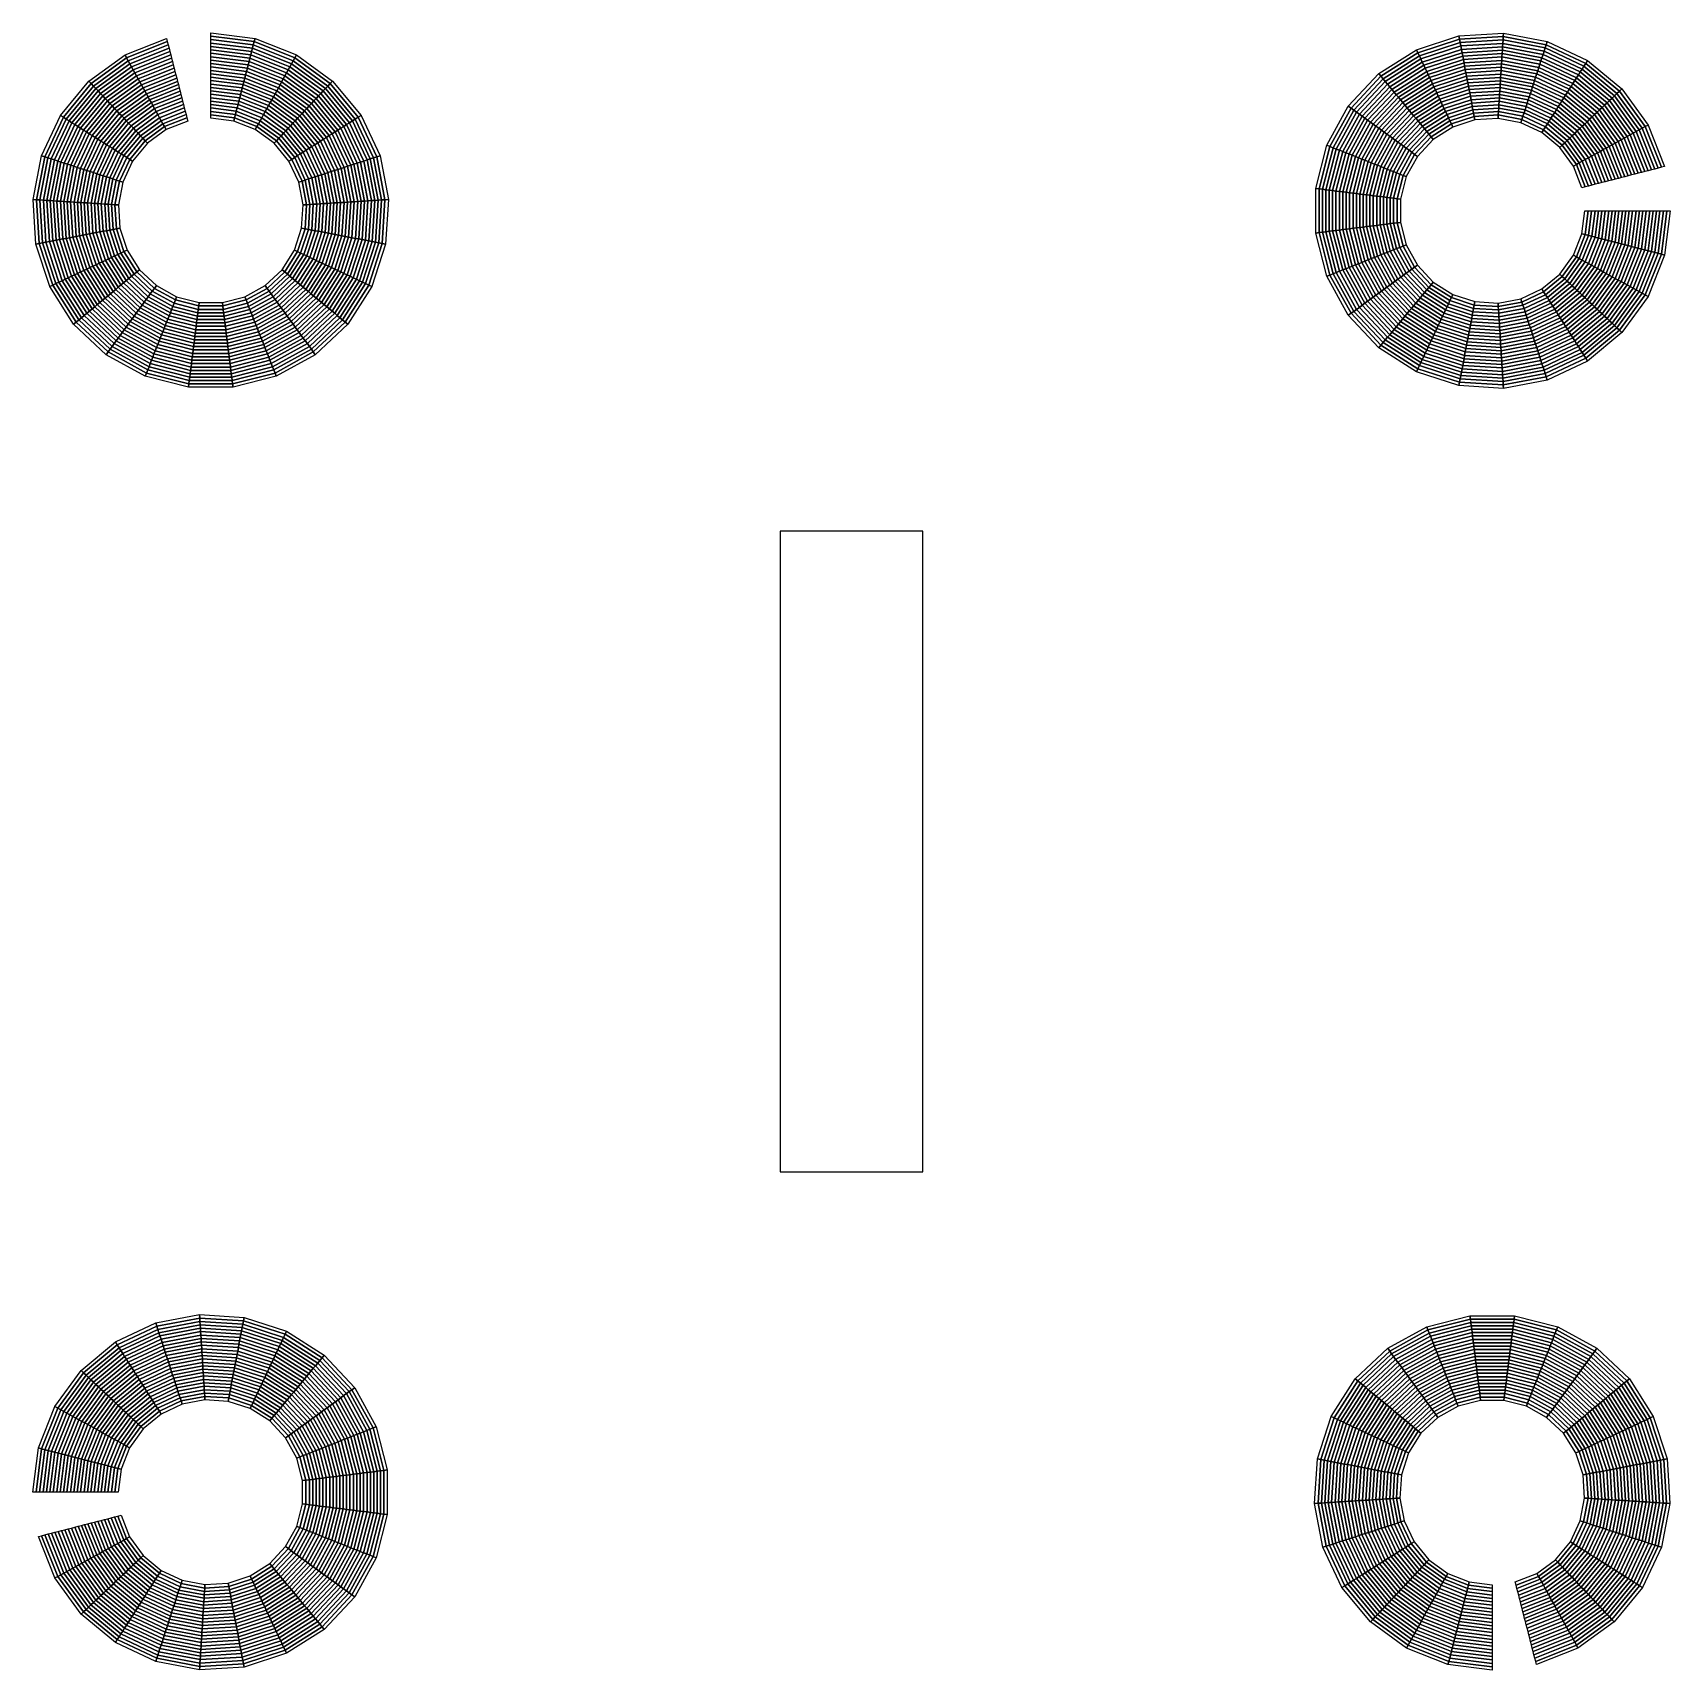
# Model space of a CAD drawing. Header units: millimetres. Extents: x 3.5 to 26.5, y 3.5 to 26.5.
import ezdxf

# ---------------------------------------------------------------- set-up
doc = ezdxf.new("R2010")
doc.units = ezdxf.units.MM
doc.layers.add('CUERPO', color=5, linetype='Continuous')
doc.layers.add('MANIJA', color=3, linetype='Continuous')

msp = doc.modelspace()

# ---------------------------------------------------------------- linework, layer by layer
at = {"layer": 'MANIJA'}
for p, q in [((16, 19.5, 4), (14, 19.5, 4)), ((14, 19.5, 4), (14, 10.5, 4)), ((16, 10.5, 4), (16, 19.5, 4)), ((14, 10.5, 4), (16, 10.5, 4))]:
    msp.add_line(p, q, dxfattribs=at)

# ---------------------------------------------------------------- meshes
at = {"layer": 'CUERPO'}
mesh = msp.add_polymesh((9, 2), dxfattribs=at)
for k, corner in enumerate([(6, 26.452, 2.96), (6, 26.5, 3), (6.61, 26.375, 2.96), (6.622, 26.421, 3), (7.181, 26.149, 2.96), (7.204, 26.191, 3), (7.679, 25.787, 2.96), (7.711, 25.822, 3), (8.07, 25.314, 2.96), (8.111, 25.34, 3), (8.332, 24.758, 2.96), (8.378, 24.773, 3), (8.447, 24.154, 2.96), (8.495, 24.157, 3), (8.409, 23.541, 2.96), (8.456, 23.532, 3), (8.219, 22.956, 2.96), (8.262, 22.936, 3)]):
    mesh.set_mesh_vertex(divmod(k, 2), corner)
mesh = msp.add_polymesh((9, 9), dxfattribs=at)
for k, corner in enumerate([(6, 26.068, 2.64), (6, 26.116, 2.68), (6, 26.164, 2.72), (6, 26.212, 2.76), (6, 26.26, 2.8), (6, 26.308, 2.84), (6, 26.356, 2.88), (6, 26.404, 2.92), (6, 26.452, 2.96), (6.514, 26.003, 2.64), (6.526, 26.05, 2.68), (6.538, 26.096, 2.72), (6.55, 26.143, 2.76), (6.562, 26.189, 2.8), (6.574, 26.235, 2.84), (6.586, 26.282, 2.88), (6.598, 26.328, 2.92), (6.61, 26.375, 2.96), (6.996, 25.812, 2.64), (7.019, 25.854, 2.68), (7.043, 25.896, 2.72), (7.066, 25.938, 2.76), (7.089, 25.98, 2.8), (7.112, 26.023, 2.84), (7.135, 26.065, 2.88), (7.158, 26.107, 2.92), (7.181, 26.149, 2.96), (7.416, 25.508, 2.64), (7.449, 25.542, 2.68), (7.481, 25.577, 2.72), (7.514, 25.612, 2.76), (7.547, 25.647, 2.8), (7.58, 25.682, 2.84), (7.613, 25.717, 2.88), (7.646, 25.752, 2.92), (7.679, 25.787, 2.96), (7.746, 25.108, 2.64), (7.787, 25.134, 2.68), (7.827, 25.16, 2.72), (7.868, 25.185, 2.76), (7.908, 25.211, 2.8), (7.949, 25.237, 2.84), (7.989, 25.262, 2.88), (8.03, 25.288, 2.92), (8.07, 25.314, 2.96), (7.967, 24.639, 2.64), (8.012, 24.654, 2.68), (8.058, 24.669, 2.72), (8.104, 24.684, 2.76), (8.149, 24.698, 2.8), (8.195, 24.713, 2.84), (8.241, 24.728, 2.88), (8.286, 24.743, 2.92), (8.332, 24.758, 2.96), (8.064, 24.13, 2.64), (8.112, 24.133, 2.68), (8.16, 24.136, 2.72), (8.208, 24.139, 2.76), (8.256, 24.142, 2.8), (8.303, 24.145, 2.84), (8.351, 24.148, 2.88), (8.399, 24.151, 2.92), (8.447, 24.154, 2.96), (8.031, 23.612, 2.64), (8.079, 23.604, 2.68), (8.126, 23.595, 2.72), (8.173, 23.586, 2.76), (8.22, 23.577, 2.8), (8.267, 23.568, 2.84), (8.314, 23.559, 2.88), (8.361, 23.55, 2.92), (8.409, 23.541, 2.96), (7.871, 23.119, 2.64), (7.915, 23.099, 2.68), (7.958, 23.079, 2.72), (8.001, 23.058, 2.76), (8.045, 23.038, 2.8), (8.088, 23.017, 2.84), (8.132, 22.997, 2.88), (8.175, 22.976, 2.92), (8.219, 22.956, 2.96)]):
    mesh.set_mesh_vertex(divmod(k, 9), corner)
mesh = msp.add_polymesh((9, 2), dxfattribs=at)
for k, corner in enumerate([(22.437, 25.889, 2.96), (22.406, 25.926, 3), (22.956, 26.219, 2.96), (22.936, 26.262, 3), (23.541, 26.409, 2.96), (23.532, 26.456, 3), (24.154, 26.447, 2.96), (24.157, 26.495, 3), (24.758, 26.332, 2.96), (24.773, 26.378, 3), (25.314, 26.07, 2.96), (25.34, 26.111, 3), (25.787, 25.679, 2.96), (25.822, 25.711, 3), (26.149, 25.181, 2.96), (26.191, 25.204, 3), (26.375, 24.61, 2.96), (26.421, 24.622, 3)]):
    mesh.set_mesh_vertex(divmod(k, 2), corner)
mesh = msp.add_polymesh((9, 2), dxfattribs=at)
for k, corner in enumerate([(4.111, 22.437, 2.96), (4.074, 22.406, 3), (3.781, 22.956, 2.96), (3.738, 22.936, 3), (3.591, 23.541, 2.96), (3.544, 23.532, 3), (3.553, 24.154, 2.96), (3.505, 24.157, 3), (3.668, 24.758, 2.96), (3.622, 24.773, 3), (3.93, 25.314, 2.96), (3.889, 25.34, 3), (4.321, 25.787, 2.96), (4.289, 25.822, 3), (4.819, 26.149, 2.96), (4.796, 26.191, 3), (5.39, 26.375, 2.96), (5.378, 26.421, 3)]):
    mesh.set_mesh_vertex(divmod(k, 2), corner)
mesh = msp.add_polymesh((9, 9), dxfattribs=at)
for k, corner in enumerate([(4.407, 22.682, 2.64), (4.37, 22.651, 2.68), (4.333, 22.621, 2.72), (4.296, 22.59, 2.76), (4.259, 22.559, 2.8), (4.222, 22.529, 2.84), (4.185, 22.498, 2.88), (4.148, 22.468, 2.92), (4.111, 22.437, 2.96), (4.129, 23.119, 2.64), (4.085, 23.099, 2.68), (4.042, 23.079, 2.72), (3.999, 23.058, 2.76), (3.955, 23.038, 2.8), (3.912, 23.017, 2.84), (3.868, 22.997, 2.88), (3.825, 22.976, 2.92), (3.781, 22.956, 2.96), (3.969, 23.612, 2.64), (3.921, 23.604, 2.68), (3.874, 23.595, 2.72), (3.827, 23.586, 2.76), (3.78, 23.577, 2.8), (3.733, 23.568, 2.84), (3.686, 23.559, 2.88), (3.639, 23.55, 2.92), (3.591, 23.541, 2.96), (3.936, 24.13, 2.64), (3.888, 24.133, 2.68), (3.84, 24.136, 2.72), (3.792, 24.139, 2.76), (3.744, 24.142, 2.8), (3.697, 24.145, 2.84), (3.649, 24.148, 2.88), (3.601, 24.151, 2.92), (3.553, 24.154, 2.96), (4.033, 24.639, 2.64), (3.988, 24.654, 2.68), (3.942, 24.669, 2.72), (3.896, 24.684, 2.76), (3.851, 24.698, 2.8), (3.805, 24.713, 2.84), (3.759, 24.728, 2.88), (3.714, 24.743, 2.92), (3.668, 24.758, 2.96), (4.254, 25.108, 2.64), (4.213, 25.134, 2.68), (4.173, 25.16, 2.72), (4.132, 25.185, 2.76), (4.092, 25.211, 2.8), (4.051, 25.237, 2.84), (4.011, 25.262, 2.88), (3.97, 25.288, 2.92), (3.93, 25.314, 2.96), (4.584, 25.508, 2.64), (4.551, 25.542, 2.68), (4.519, 25.577, 2.72), (4.486, 25.612, 2.76), (4.453, 25.647, 2.8), (4.42, 25.682, 2.84), (4.387, 25.717, 2.88), (4.354, 25.752, 2.92), (4.321, 25.787, 2.96), (5.004, 25.812, 2.64), (4.981, 25.854, 2.68), (4.957, 25.896, 2.72), (4.934, 25.938, 2.76), (4.911, 25.98, 2.8), (4.888, 26.023, 2.84), (4.865, 26.065, 2.88), (4.842, 26.107, 2.92), (4.819, 26.149, 2.96), (5.486, 26.003, 2.64), (5.474, 26.05, 2.68), (5.462, 26.096, 2.72), (5.45, 26.143, 2.76), (5.438, 26.189, 2.8), (5.426, 26.235, 2.84), (5.414, 26.282, 2.88), (5.402, 26.328, 2.92), (5.39, 26.375, 2.96)]):
    mesh.set_mesh_vertex(divmod(k, 9), corner)
mesh = msp.add_polymesh((9, 9), dxfattribs=at)
for k, corner in enumerate([(22.682, 25.593, 2.64), (22.651, 25.63, 2.68), (22.621, 25.667, 2.72), (22.59, 25.704, 2.76), (22.559, 25.741, 2.8), (22.529, 25.778, 2.84), (22.498, 25.815, 2.88), (22.468, 25.852, 2.92), (22.437, 25.889, 2.96), (23.119, 25.871, 2.64), (23.099, 25.915, 2.68), (23.079, 25.958, 2.72), (23.058, 26.001, 2.76), (23.038, 26.045, 2.8), (23.017, 26.088, 2.84), (22.997, 26.132, 2.88), (22.976, 26.175, 2.92), (22.956, 26.219, 2.96), (23.612, 26.031, 2.64), (23.604, 26.079, 2.68), (23.595, 26.126, 2.72), (23.586, 26.173, 2.76), (23.577, 26.22, 2.8), (23.568, 26.267, 2.84), (23.559, 26.314, 2.88), (23.55, 26.361, 2.92), (23.541, 26.409, 2.96), (24.13, 26.064, 2.64), (24.133, 26.112, 2.68), (24.136, 26.16, 2.72), (24.139, 26.208, 2.76), (24.142, 26.256, 2.8), (24.145, 26.303, 2.84), (24.148, 26.351, 2.88), (24.151, 26.399, 2.92), (24.154, 26.447, 2.96), (24.639, 25.967, 2.64), (24.654, 26.012, 2.68), (24.669, 26.058, 2.72), (24.684, 26.104, 2.76), (24.698, 26.149, 2.8), (24.713, 26.195, 2.84), (24.728, 26.241, 2.88), (24.743, 26.286, 2.92), (24.758, 26.332, 2.96), (25.108, 25.746, 2.64), (25.134, 25.787, 2.68), (25.16, 25.827, 2.72), (25.185, 25.868, 2.76), (25.211, 25.908, 2.8), (25.237, 25.949, 2.84), (25.262, 25.989, 2.88), (25.288, 26.03, 2.92), (25.314, 26.07, 2.96), (25.508, 25.416, 2.64), (25.542, 25.449, 2.68), (25.577, 25.481, 2.72), (25.612, 25.514, 2.76), (25.647, 25.547, 2.8), (25.682, 25.58, 2.84), (25.717, 25.613, 2.88), (25.752, 25.646, 2.92), (25.787, 25.679, 2.96), (25.812, 24.996, 2.64), (25.854, 25.019, 2.68), (25.896, 25.043, 2.72), (25.938, 25.066, 2.76), (25.98, 25.089, 2.8), (26.023, 25.112, 2.84), (26.065, 25.135, 2.88), (26.107, 25.158, 2.92), (26.149, 25.181, 2.96), (26.003, 24.514, 2.64), (26.05, 24.526, 2.68), (26.096, 24.538, 2.72), (26.143, 24.55, 2.76), (26.189, 24.562, 2.8), (26.235, 24.574, 2.84), (26.282, 24.586, 2.88), (26.328, 24.598, 2.92), (26.375, 24.61, 2.96)]):
    mesh.set_mesh_vertex(divmod(k, 9), corner)
mesh = msp.add_polymesh((9, 9), dxfattribs=at)
for k, corner in enumerate([(4.702, 22.927, 2.32), (4.665, 22.896, 2.36), (4.628, 22.865, 2.4), (4.592, 22.835, 2.44), (4.555, 22.804, 2.48), (4.518, 22.774, 2.52), (4.481, 22.743, 2.56), (4.444, 22.712, 2.6), (4.407, 22.682, 2.64), (4.476, 23.283, 2.32), (4.433, 23.263, 2.36), (4.389, 23.242, 2.4), (4.346, 23.222, 2.44), (4.303, 23.201, 2.48), (4.259, 23.181, 2.52), (4.216, 23.16, 2.56), (4.172, 23.14, 2.6), (4.129, 23.119, 2.64), (4.346, 23.684, 2.32), (4.299, 23.675, 2.36), (4.252, 23.666, 2.4), (4.204, 23.657, 2.44), (4.157, 23.648, 2.48), (4.11, 23.639, 2.52), (4.063, 23.63, 2.56), (4.016, 23.621, 2.6), (3.969, 23.612, 2.64), (4.319, 24.106, 2.32), (4.271, 24.109, 2.36), (4.224, 24.112, 2.4), (4.176, 24.115, 2.44), (4.128, 24.118, 2.48), (4.08, 24.121, 2.52), (4.032, 24.124, 2.56), (3.984, 24.127, 2.6), (3.936, 24.13, 2.64), (4.398, 24.52, 2.32), (4.353, 24.535, 2.36), (4.307, 24.55, 2.4), (4.261, 24.565, 2.44), (4.216, 24.58, 2.48), (4.17, 24.595, 2.52), (4.125, 24.609, 2.56), (4.079, 24.624, 2.6), (4.033, 24.639, 2.64), (4.578, 24.902, 2.32), (4.538, 24.928, 2.36), (4.497, 24.954, 2.4), (4.457, 24.979, 2.44), (4.416, 25.005, 2.48), (4.376, 25.031, 2.52), (4.335, 25.057, 2.56), (4.294, 25.082, 2.6), (4.254, 25.108, 2.64), (4.847, 25.228, 2.32), (4.814, 25.263, 2.36), (4.782, 25.298, 2.4), (4.749, 25.333, 2.44), (4.716, 25.368, 2.48), (4.683, 25.403, 2.52), (4.65, 25.438, 2.56), (4.617, 25.473, 2.6), (4.584, 25.508, 2.64), (5.189, 25.476, 2.32), (5.166, 25.518, 2.36), (5.142, 25.56, 2.4), (5.119, 25.602, 2.44), (5.096, 25.644, 2.48), (5.073, 25.686, 2.52), (5.05, 25.728, 2.56), (5.027, 25.77, 2.6), (5.004, 25.812, 2.64), (5.581, 25.631, 2.32), (5.569, 25.678, 2.36), (5.557, 25.724, 2.4), (5.545, 25.771, 2.44), (5.533, 25.817, 2.48), (5.522, 25.864, 2.52), (5.51, 25.91, 2.56), (5.498, 25.957, 2.6), (5.486, 26.003, 2.64)]):
    mesh.set_mesh_vertex(divmod(k, 9), corner)
mesh = msp.add_polymesh((9, 9), dxfattribs=at)
for k, corner in enumerate([(6, 25.684, 2.32), (6, 25.732, 2.36), (6, 25.78, 2.4), (6, 25.828, 2.44), (6, 25.876, 2.48), (6, 25.924, 2.52), (6, 25.972, 2.56), (6, 26.02, 2.6), (6, 26.068, 2.64), (6.419, 25.631, 2.32), (6.431, 25.678, 2.36), (6.443, 25.724, 2.4), (6.455, 25.771, 2.44), (6.467, 25.817, 2.48), (6.478, 25.864, 2.52), (6.49, 25.91, 2.56), (6.502, 25.957, 2.6), (6.514, 26.003, 2.64), (6.811, 25.476, 2.32), (6.834, 25.518, 2.36), (6.858, 25.56, 2.4), (6.881, 25.602, 2.44), (6.904, 25.644, 2.48), (6.927, 25.686, 2.52), (6.95, 25.728, 2.56), (6.973, 25.77, 2.6), (6.996, 25.812, 2.64), (7.153, 25.228, 2.32), (7.186, 25.263, 2.36), (7.218, 25.298, 2.4), (7.251, 25.333, 2.44), (7.284, 25.368, 2.48), (7.317, 25.403, 2.52), (7.35, 25.438, 2.56), (7.383, 25.473, 2.6), (7.416, 25.508, 2.64), (7.422, 24.902, 2.32), (7.462, 24.928, 2.36), (7.503, 24.954, 2.4), (7.543, 24.979, 2.44), (7.584, 25.005, 2.48), (7.624, 25.031, 2.52), (7.665, 25.057, 2.56), (7.706, 25.082, 2.6), (7.746, 25.108, 2.64), (7.602, 24.52, 2.32), (7.647, 24.535, 2.36), (7.693, 24.55, 2.4), (7.739, 24.565, 2.44), (7.784, 24.58, 2.48), (7.83, 24.595, 2.52), (7.875, 24.609, 2.56), (7.921, 24.624, 2.6), (7.967, 24.639, 2.64), (7.681, 24.106, 2.32), (7.729, 24.109, 2.36), (7.776, 24.112, 2.4), (7.824, 24.115, 2.44), (7.872, 24.118, 2.48), (7.92, 24.121, 2.52), (7.968, 24.124, 2.56), (8.016, 24.127, 2.6), (8.064, 24.13, 2.64), (7.654, 23.684, 2.32), (7.701, 23.675, 2.36), (7.748, 23.666, 2.4), (7.796, 23.657, 2.44), (7.843, 23.648, 2.48), (7.89, 23.639, 2.52), (7.937, 23.63, 2.56), (7.984, 23.621, 2.6), (8.031, 23.612, 2.64), (7.524, 23.283, 2.32), (7.567, 23.263, 2.36), (7.611, 23.242, 2.4), (7.654, 23.222, 2.44), (7.697, 23.201, 2.48), (7.741, 23.181, 2.52), (7.784, 23.16, 2.56), (7.828, 23.14, 2.6), (7.871, 23.119, 2.64)]):
    mesh.set_mesh_vertex(divmod(k, 9), corner)
mesh = msp.add_polymesh((9, 9), dxfattribs=at)
for k, corner in enumerate([(22.927, 25.298, 2.32), (22.896, 25.335, 2.36), (22.865, 25.372, 2.4), (22.835, 25.408, 2.44), (22.804, 25.445, 2.48), (22.774, 25.482, 2.52), (22.743, 25.519, 2.56), (22.712, 25.556, 2.6), (22.682, 25.593, 2.64), (23.283, 25.524, 2.32), (23.263, 25.567, 2.36), (23.242, 25.611, 2.4), (23.222, 25.654, 2.44), (23.201, 25.697, 2.48), (23.181, 25.741, 2.52), (23.16, 25.784, 2.56), (23.14, 25.828, 2.6), (23.119, 25.871, 2.64), (23.684, 25.654, 2.32), (23.675, 25.701, 2.36), (23.666, 25.748, 2.4), (23.657, 25.796, 2.44), (23.648, 25.843, 2.48), (23.639, 25.89, 2.52), (23.63, 25.937, 2.56), (23.621, 25.984, 2.6), (23.612, 26.031, 2.64), (24.106, 25.681, 2.32), (24.109, 25.729, 2.36), (24.112, 25.776, 2.4), (24.115, 25.824, 2.44), (24.118, 25.872, 2.48), (24.121, 25.92, 2.52), (24.124, 25.968, 2.56), (24.127, 26.016, 2.6), (24.13, 26.064, 2.64), (24.52, 25.602, 2.32), (24.535, 25.647, 2.36), (24.55, 25.693, 2.4), (24.565, 25.739, 2.44), (24.58, 25.784, 2.48), (24.595, 25.83, 2.52), (24.609, 25.875, 2.56), (24.624, 25.921, 2.6), (24.639, 25.967, 2.64), (24.902, 25.422, 2.32), (24.928, 25.462, 2.36), (24.954, 25.503, 2.4), (24.979, 25.543, 2.44), (25.005, 25.584, 2.48), (25.031, 25.624, 2.52), (25.057, 25.665, 2.56), (25.082, 25.706, 2.6), (25.108, 25.746, 2.64), (25.228, 25.153, 2.32), (25.263, 25.186, 2.36), (25.298, 25.218, 2.4), (25.333, 25.251, 2.44), (25.368, 25.284, 2.48), (25.403, 25.317, 2.52), (25.438, 25.35, 2.56), (25.473, 25.383, 2.6), (25.508, 25.416, 2.64), (25.476, 24.811, 2.32), (25.518, 24.834, 2.36), (25.56, 24.858, 2.4), (25.602, 24.881, 2.44), (25.644, 24.904, 2.48), (25.686, 24.927, 2.52), (25.728, 24.95, 2.56), (25.77, 24.973, 2.6), (25.812, 24.996, 2.64), (25.631, 24.419, 2.32), (25.678, 24.431, 2.36), (25.724, 24.443, 2.4), (25.771, 24.455, 2.44), (25.817, 24.467, 2.48), (25.864, 24.478, 2.52), (25.91, 24.49, 2.56), (25.957, 24.502, 2.6), (26.003, 24.514, 2.64)]):
    mesh.set_mesh_vertex(divmod(k, 9), corner)
mesh = msp.add_polymesh((9, 2), dxfattribs=at)
for k, corner in enumerate([(22.956, 21.781, 2.96), (22.936, 21.738, 3), (22.437, 22.111, 2.96), (22.406, 22.074, 3), (22.016, 22.559, 2.96), (21.977, 22.531, 3), (21.72, 23.097, 2.96), (21.676, 23.08, 3), (21.567, 23.693, 2.96), (21.52, 23.687, 3), (21.567, 24.307, 2.96), (21.52, 24.313, 3), (21.72, 24.903, 2.96), (21.676, 24.92, 3), (22.016, 25.441, 2.96), (21.977, 25.469, 3), (22.437, 25.889, 2.96), (22.406, 25.926, 3)]):
    mesh.set_mesh_vertex(divmod(k, 2), corner)
mesh = msp.add_polymesh((9, 9), dxfattribs=at)
for k, corner in enumerate([(23.119, 22.129, 2.64), (23.099, 22.085, 2.68), (23.079, 22.042, 2.72), (23.058, 21.999, 2.76), (23.038, 21.955, 2.8), (23.017, 21.912, 2.84), (22.997, 21.868, 2.88), (22.976, 21.825, 2.92), (22.956, 21.781, 2.96), (22.682, 22.407, 2.64), (22.651, 22.37, 2.68), (22.621, 22.333, 2.72), (22.59, 22.296, 2.76), (22.559, 22.259, 2.8), (22.529, 22.222, 2.84), (22.498, 22.185, 2.88), (22.468, 22.148, 2.92), (22.437, 22.111, 2.96), (22.327, 22.784, 2.64), (22.288, 22.756, 2.68), (22.249, 22.728, 2.72), (22.21, 22.7, 2.76), (22.172, 22.672, 2.8), (22.133, 22.643, 2.84), (22.094, 22.615, 2.88), (22.055, 22.587, 2.92), (22.016, 22.559, 2.96), (22.077, 23.239, 2.64), (22.033, 23.221, 2.68), (21.988, 23.203, 2.72), (21.943, 23.186, 2.76), (21.899, 23.168, 2.8), (21.854, 23.15, 2.84), (21.809, 23.133, 2.88), (21.765, 23.115, 2.92), (21.72, 23.097, 2.96), (21.948, 23.741, 2.64), (21.901, 23.735, 2.68), (21.853, 23.729, 2.72), (21.805, 23.723, 2.76), (21.758, 23.717, 2.8), (21.71, 23.711, 2.84), (21.663, 23.705, 2.88), (21.615, 23.699, 2.92), (21.567, 23.693, 2.96), (21.948, 24.259, 2.64), (21.901, 24.265, 2.68), (21.853, 24.271, 2.72), (21.805, 24.277, 2.76), (21.758, 24.283, 2.8), (21.71, 24.289, 2.84), (21.663, 24.295, 2.88), (21.615, 24.301, 2.92), (21.567, 24.307, 2.96), (22.077, 24.761, 2.64), (22.033, 24.779, 2.68), (21.988, 24.797, 2.72), (21.943, 24.814, 2.76), (21.899, 24.832, 2.8), (21.854, 24.85, 2.84), (21.809, 24.867, 2.88), (21.765, 24.885, 2.92), (21.72, 24.903, 2.96), (22.327, 25.216, 2.64), (22.288, 25.244, 2.68), (22.249, 25.272, 2.72), (22.21, 25.3, 2.76), (22.172, 25.328, 2.8), (22.133, 25.357, 2.84), (22.094, 25.385, 2.88), (22.055, 25.413, 2.92), (22.016, 25.441, 2.96), (22.682, 25.593, 2.64), (22.651, 25.63, 2.68), (22.621, 25.667, 2.72), (22.59, 25.704, 2.76), (22.559, 25.741, 2.8), (22.529, 25.778, 2.84), (22.498, 25.815, 2.88), (22.468, 25.852, 2.92), (22.437, 25.889, 2.96)]):
    mesh.set_mesh_vertex(divmod(k, 9), corner)
mesh = msp.add_polymesh((9, 9), dxfattribs=at)
for k, corner in enumerate([(4.998, 23.171, 2), (4.961, 23.141, 2.04), (4.924, 23.11, 2.08), (4.887, 23.08, 2.12), (4.85, 23.049, 2.16), (4.813, 23.018, 2.2), (4.776, 22.988, 2.24), (4.739, 22.957, 2.28), (4.702, 22.927, 2.32), (4.824, 23.446, 2), (4.78, 23.426, 2.04), (4.737, 23.406, 2.08), (4.693, 23.385, 2.12), (4.65, 23.365, 2.16), (4.607, 23.344, 2.2), (4.563, 23.324, 2.24), (4.52, 23.303, 2.28), (4.476, 23.283, 2.32), (4.723, 23.756, 2), (4.676, 23.747, 2.04), (4.629, 23.738, 2.08), (4.582, 23.729, 2.12), (4.534, 23.72, 2.16), (4.487, 23.711, 2.2), (4.44, 23.702, 2.24), (4.393, 23.693, 2.28), (4.346, 23.684, 2.32), (4.703, 24.082, 2), (4.655, 24.085, 2.04), (4.607, 24.088, 2.08), (4.559, 24.091, 2.12), (4.511, 24.094, 2.16), (4.463, 24.097, 2.2), (4.415, 24.1, 2.24), (4.367, 24.103, 2.28), (4.319, 24.106, 2.32), (4.764, 24.402, 2), (4.718, 24.417, 2.04), (4.672, 24.431, 2.08), (4.627, 24.446, 2.12), (4.581, 24.461, 2.16), (4.535, 24.476, 2.2), (4.49, 24.491, 2.24), (4.444, 24.506, 2.28), (4.398, 24.52, 2.32), (4.902, 24.697, 2), (4.862, 24.722, 2.04), (4.821, 24.748, 2.08), (4.781, 24.774, 2.12), (4.74, 24.799, 2.16), (4.7, 24.825, 2.2), (4.659, 24.851, 2.24), (4.619, 24.877, 2.28), (4.578, 24.902, 2.32), (5.11, 24.948, 2), (5.077, 24.983, 2.04), (5.044, 25.018, 2.08), (5.012, 25.053, 2.12), (4.979, 25.088, 2.16), (4.946, 25.123, 2.2), (4.913, 25.158, 2.24), (4.88, 25.193, 2.28), (4.847, 25.228, 2.32), (5.374, 25.139, 2), (5.351, 25.181, 2.04), (5.327, 25.223, 2.08), (5.304, 25.265, 2.12), (5.281, 25.307, 2.16), (5.258, 25.35, 2.2), (5.235, 25.392, 2.24), (5.212, 25.434, 2.28), (5.189, 25.476, 2.32), (5.677, 25.259, 2), (5.665, 25.306, 2.04), (5.653, 25.352, 2.08), (5.641, 25.399, 2.12), (5.629, 25.445, 2.16), (5.617, 25.492, 2.2), (5.605, 25.538, 2.24), (5.593, 25.585, 2.28), (5.581, 25.631, 2.32)]):
    mesh.set_mesh_vertex(divmod(k, 9), corner)
mesh = msp.add_polymesh((9, 9), dxfattribs=at)
for k, corner in enumerate([(6, 25.3, 2), (6, 25.348, 2.04), (6, 25.396, 2.08), (6, 25.444, 2.12), (6, 25.492, 2.16), (6, 25.54, 2.2), (6, 25.588, 2.24), (6, 25.636, 2.28), (6, 25.684, 2.32), (6.323, 25.259, 2), (6.335, 25.306, 2.04), (6.347, 25.352, 2.08), (6.359, 25.399, 2.12), (6.371, 25.445, 2.16), (6.383, 25.492, 2.2), (6.395, 25.538, 2.24), (6.407, 25.585, 2.28), (6.419, 25.631, 2.32), (6.626, 25.139, 2), (6.649, 25.181, 2.04), (6.673, 25.223, 2.08), (6.696, 25.265, 2.12), (6.719, 25.307, 2.16), (6.742, 25.35, 2.2), (6.765, 25.392, 2.24), (6.788, 25.434, 2.28), (6.811, 25.476, 2.32), (6.89, 24.948, 2), (6.923, 24.983, 2.04), (6.956, 25.018, 2.08), (6.988, 25.053, 2.12), (7.021, 25.088, 2.16), (7.054, 25.123, 2.2), (7.087, 25.158, 2.24), (7.12, 25.193, 2.28), (7.153, 25.228, 2.32), (7.098, 24.697, 2), (7.138, 24.722, 2.04), (7.179, 24.748, 2.08), (7.219, 24.774, 2.12), (7.26, 24.799, 2.16), (7.3, 24.825, 2.2), (7.341, 24.851, 2.24), (7.381, 24.877, 2.28), (7.422, 24.902, 2.32), (7.236, 24.402, 2), (7.282, 24.417, 2.04), (7.328, 24.431, 2.08), (7.373, 24.446, 2.12), (7.419, 24.461, 2.16), (7.465, 24.476, 2.2), (7.51, 24.491, 2.24), (7.556, 24.506, 2.28), (7.602, 24.52, 2.32), (7.297, 24.082, 2), (7.345, 24.085, 2.04), (7.393, 24.088, 2.08), (7.441, 24.091, 2.12), (7.489, 24.094, 2.16), (7.537, 24.097, 2.2), (7.585, 24.1, 2.24), (7.633, 24.103, 2.28), (7.681, 24.106, 2.32), (7.277, 23.756, 2), (7.324, 23.747, 2.04), (7.371, 23.738, 2.08), (7.418, 23.729, 2.12), (7.466, 23.72, 2.16), (7.513, 23.711, 2.2), (7.56, 23.702, 2.24), (7.607, 23.693, 2.28), (7.654, 23.684, 2.32), (7.176, 23.446, 2), (7.22, 23.426, 2.04), (7.263, 23.406, 2.08), (7.307, 23.385, 2.12), (7.35, 23.365, 2.16), (7.393, 23.344, 2.2), (7.437, 23.324, 2.24), (7.48, 23.303, 2.28), (7.524, 23.283, 2.32)]):
    mesh.set_mesh_vertex(divmod(k, 9), corner)
mesh = msp.add_polymesh((9, 9), dxfattribs=at)
for k, corner in enumerate([(23.283, 22.476, 2.32), (23.263, 22.433, 2.36), (23.242, 22.389, 2.4), (23.222, 22.346, 2.44), (23.201, 22.303, 2.48), (23.181, 22.259, 2.52), (23.16, 22.216, 2.56), (23.14, 22.172, 2.6), (23.119, 22.129, 2.64), (22.927, 22.702, 2.32), (22.896, 22.665, 2.36), (22.865, 22.628, 2.4), (22.835, 22.592, 2.44), (22.804, 22.555, 2.48), (22.774, 22.518, 2.52), (22.743, 22.481, 2.56), (22.712, 22.444, 2.6), (22.682, 22.407, 2.64), (22.638, 23.01, 2.32), (22.599, 22.982, 2.36), (22.56, 22.954, 2.4), (22.521, 22.926, 2.44), (22.482, 22.897, 2.48), (22.443, 22.869, 2.52), (22.405, 22.841, 2.56), (22.366, 22.813, 2.6), (22.327, 22.784, 2.64), (22.434, 23.38, 2.32), (22.39, 23.362, 2.36), (22.345, 23.345, 2.4), (22.3, 23.327, 2.44), (22.256, 23.309, 2.48), (22.211, 23.292, 2.52), (22.166, 23.274, 2.56), (22.122, 23.256, 2.6), (22.077, 23.239, 2.64), (22.329, 23.789, 2.32), (22.282, 23.783, 2.36), (22.234, 23.777, 2.4), (22.186, 23.771, 2.44), (22.139, 23.765, 2.48), (22.091, 23.759, 2.52), (22.044, 23.753, 2.56), (21.996, 23.747, 2.6), (21.948, 23.741, 2.64), (22.329, 24.211, 2.32), (22.282, 24.217, 2.36), (22.234, 24.223, 2.4), (22.186, 24.229, 2.44), (22.139, 24.235, 2.48), (22.091, 24.241, 2.52), (22.044, 24.247, 2.56), (21.996, 24.253, 2.6), (21.948, 24.259, 2.64), (22.434, 24.62, 2.32), (22.39, 24.638, 2.36), (22.345, 24.655, 2.4), (22.3, 24.673, 2.44), (22.256, 24.691, 2.48), (22.211, 24.708, 2.52), (22.166, 24.726, 2.56), (22.122, 24.744, 2.6), (22.077, 24.761, 2.64), (22.638, 24.99, 2.32), (22.599, 25.018, 2.36), (22.56, 25.046, 2.4), (22.521, 25.074, 2.44), (22.482, 25.103, 2.48), (22.443, 25.131, 2.52), (22.405, 25.159, 2.56), (22.366, 25.187, 2.6), (22.327, 25.216, 2.64), (22.927, 25.298, 2.32), (22.896, 25.335, 2.36), (22.865, 25.372, 2.4), (22.835, 25.408, 2.44), (22.804, 25.445, 2.48), (22.774, 25.482, 2.52), (22.743, 25.519, 2.56), (22.712, 25.556, 2.6), (22.682, 25.593, 2.64)]):
    mesh.set_mesh_vertex(divmod(k, 9), corner)
mesh = msp.add_polymesh((9, 9), dxfattribs=at)
for k, corner in enumerate([(23.171, 25.002, 2), (23.141, 25.039, 2.04), (23.11, 25.076, 2.08), (23.08, 25.113, 2.12), (23.049, 25.15, 2.16), (23.018, 25.187, 2.2), (22.988, 25.224, 2.24), (22.957, 25.261, 2.28), (22.927, 25.298, 2.32), (23.446, 25.176, 2), (23.426, 25.22, 2.04), (23.406, 25.263, 2.08), (23.385, 25.307, 2.12), (23.365, 25.35, 2.16), (23.344, 25.393, 2.2), (23.324, 25.437, 2.24), (23.303, 25.48, 2.28), (23.283, 25.524, 2.32), (23.756, 25.277, 2), (23.747, 25.324, 2.04), (23.738, 25.371, 2.08), (23.729, 25.418, 2.12), (23.72, 25.466, 2.16), (23.711, 25.513, 2.2), (23.702, 25.56, 2.24), (23.693, 25.607, 2.28), (23.684, 25.654, 2.32), (24.082, 25.297, 2), (24.085, 25.345, 2.04), (24.088, 25.393, 2.08), (24.091, 25.441, 2.12), (24.094, 25.489, 2.16), (24.097, 25.537, 2.2), (24.1, 25.585, 2.24), (24.103, 25.633, 2.28), (24.106, 25.681, 2.32), (24.402, 25.236, 2), (24.417, 25.282, 2.04), (24.431, 25.328, 2.08), (24.446, 25.373, 2.12), (24.461, 25.419, 2.16), (24.476, 25.465, 2.2), (24.491, 25.51, 2.24), (24.506, 25.556, 2.28), (24.52, 25.602, 2.32), (24.697, 25.098, 2), (24.722, 25.138, 2.04), (24.748, 25.179, 2.08), (24.774, 25.219, 2.12), (24.799, 25.26, 2.16), (24.825, 25.3, 2.2), (24.851, 25.341, 2.24), (24.877, 25.381, 2.28), (24.902, 25.422, 2.32), (24.948, 24.89, 2), (24.983, 24.923, 2.04), (25.018, 24.956, 2.08), (25.053, 24.988, 2.12), (25.088, 25.021, 2.16), (25.123, 25.054, 2.2), (25.158, 25.087, 2.24), (25.193, 25.12, 2.28), (25.228, 25.153, 2.32), (25.139, 24.626, 2), (25.181, 24.649, 2.04), (25.223, 24.673, 2.08), (25.265, 24.696, 2.12), (25.307, 24.719, 2.16), (25.35, 24.742, 2.2), (25.392, 24.765, 2.24), (25.434, 24.788, 2.28), (25.476, 24.811, 2.32), (25.259, 24.323, 2), (25.306, 24.335, 2.04), (25.352, 24.347, 2.08), (25.399, 24.359, 2.12), (25.445, 24.371, 2.16), (25.492, 24.383, 2.2), (25.538, 24.395, 2.24), (25.585, 24.407, 2.28), (25.631, 24.419, 2.32)]):
    mesh.set_mesh_vertex(divmod(k, 9), corner)
mesh = msp.add_polymesh((9, 9), dxfattribs=at)
for k, corner in enumerate([(23.446, 22.824, 2), (23.426, 22.78, 2.04), (23.406, 22.737, 2.08), (23.385, 22.693, 2.12), (23.365, 22.65, 2.16), (23.344, 22.607, 2.2), (23.324, 22.563, 2.24), (23.303, 22.52, 2.28), (23.283, 22.476, 2.32), (23.171, 22.998, 2), (23.141, 22.961, 2.04), (23.11, 22.924, 2.08), (23.08, 22.887, 2.12), (23.049, 22.85, 2.16), (23.018, 22.813, 2.2), (22.988, 22.776, 2.24), (22.957, 22.739, 2.28), (22.927, 22.702, 2.32), (22.948, 23.236, 2), (22.909, 23.208, 2.04), (22.871, 23.179, 2.08), (22.832, 23.151, 2.12), (22.793, 23.123, 2.16), (22.754, 23.095, 2.2), (22.715, 23.067, 2.24), (22.676, 23.038, 2.28), (22.638, 23.01, 2.32), (22.791, 23.521, 2), (22.747, 23.504, 2.04), (22.702, 23.486, 2.08), (22.657, 23.468, 2.12), (22.613, 23.451, 2.16), (22.568, 23.433, 2.2), (22.524, 23.415, 2.24), (22.479, 23.398, 2.28), (22.434, 23.38, 2.32), (22.71, 23.837, 2), (22.663, 23.831, 2.04), (22.615, 23.825, 2.08), (22.567, 23.819, 2.12), (22.52, 23.813, 2.16), (22.472, 23.807, 2.2), (22.425, 23.801, 2.24), (22.377, 23.795, 2.28), (22.329, 23.789, 2.32), (22.71, 24.163, 2), (22.663, 24.169, 2.04), (22.615, 24.175, 2.08), (22.567, 24.181, 2.12), (22.52, 24.187, 2.16), (22.472, 24.193, 2.2), (22.425, 24.199, 2.24), (22.377, 24.205, 2.28), (22.329, 24.211, 2.32), (22.791, 24.479, 2), (22.747, 24.496, 2.04), (22.702, 24.514, 2.08), (22.657, 24.532, 2.12), (22.613, 24.549, 2.16), (22.568, 24.567, 2.2), (22.524, 24.585, 2.24), (22.479, 24.602, 2.28), (22.434, 24.62, 2.32), (22.948, 24.764, 2), (22.909, 24.792, 2.04), (22.871, 24.821, 2.08), (22.832, 24.849, 2.12), (22.793, 24.877, 2.16), (22.754, 24.905, 2.2), (22.715, 24.933, 2.24), (22.676, 24.962, 2.28), (22.638, 24.99, 2.32), (23.171, 25.002, 2), (23.141, 25.039, 2.04), (23.11, 25.076, 2.08), (23.08, 25.113, 2.12), (23.049, 25.15, 2.16), (23.018, 25.187, 2.2), (22.988, 25.224, 2.24), (22.957, 25.261, 2.28), (22.927, 25.298, 2.32)]):
    mesh.set_mesh_vertex(divmod(k, 9), corner)
mesh = msp.add_polymesh((9, 2), dxfattribs=at)
for k, corner in enumerate([(26.452, 24, 2.96), (26.5, 24, 3), (26.375, 23.39, 2.96), (26.421, 23.378, 3), (26.149, 22.819, 2.96), (26.191, 22.796, 3), (25.787, 22.321, 2.96), (25.822, 22.289, 3), (25.314, 21.93, 2.96), (25.34, 21.889, 3), (24.758, 21.668, 2.96), (24.773, 21.622, 3), (24.154, 21.553, 2.96), (24.157, 21.505, 3), (23.541, 21.591, 2.96), (23.532, 21.544, 3), (22.956, 21.781, 2.96), (22.936, 21.738, 3)]):
    mesh.set_mesh_vertex(divmod(k, 2), corner)
mesh = msp.add_polymesh((9, 9), dxfattribs=at)
for k, corner in enumerate([(26.068, 24, 2.64), (26.116, 24, 2.68), (26.164, 24, 2.72), (26.212, 24, 2.76), (26.26, 24, 2.8), (26.308, 24, 2.84), (26.356, 24, 2.88), (26.404, 24, 2.92), (26.452, 24, 2.96), (26.003, 23.486, 2.64), (26.05, 23.474, 2.68), (26.096, 23.462, 2.72), (26.143, 23.45, 2.76), (26.189, 23.438, 2.8), (26.235, 23.426, 2.84), (26.282, 23.414, 2.88), (26.328, 23.402, 2.92), (26.375, 23.39, 2.96), (25.812, 23.004, 2.64), (25.854, 22.981, 2.68), (25.896, 22.957, 2.72), (25.938, 22.934, 2.76), (25.98, 22.911, 2.8), (26.023, 22.888, 2.84), (26.065, 22.865, 2.88), (26.107, 22.842, 2.92), (26.149, 22.819, 2.96), (25.508, 22.584, 2.64), (25.542, 22.551, 2.68), (25.577, 22.519, 2.72), (25.612, 22.486, 2.76), (25.647, 22.453, 2.8), (25.682, 22.42, 2.84), (25.717, 22.387, 2.88), (25.752, 22.354, 2.92), (25.787, 22.321, 2.96), (25.108, 22.254, 2.64), (25.134, 22.213, 2.68), (25.16, 22.173, 2.72), (25.185, 22.132, 2.76), (25.211, 22.092, 2.8), (25.237, 22.051, 2.84), (25.262, 22.011, 2.88), (25.288, 21.97, 2.92), (25.314, 21.93, 2.96), (24.639, 22.033, 2.64), (24.654, 21.988, 2.68), (24.669, 21.942, 2.72), (24.684, 21.896, 2.76), (24.698, 21.851, 2.8), (24.713, 21.805, 2.84), (24.728, 21.759, 2.88), (24.743, 21.714, 2.92), (24.758, 21.668, 2.96), (24.13, 21.936, 2.64), (24.133, 21.888, 2.68), (24.136, 21.84, 2.72), (24.139, 21.792, 2.76), (24.142, 21.744, 2.8), (24.145, 21.697, 2.84), (24.148, 21.649, 2.88), (24.151, 21.601, 2.92), (24.154, 21.553, 2.96), (23.612, 21.969, 2.64), (23.604, 21.921, 2.68), (23.595, 21.874, 2.72), (23.586, 21.827, 2.76), (23.577, 21.78, 2.8), (23.568, 21.733, 2.84), (23.559, 21.686, 2.88), (23.55, 21.639, 2.92), (23.541, 21.591, 2.96), (23.119, 22.129, 2.64), (23.099, 22.085, 2.68), (23.079, 22.042, 2.72), (23.058, 21.999, 2.76), (23.038, 21.955, 2.8), (23.017, 21.912, 2.84), (22.997, 21.868, 2.88), (22.976, 21.825, 2.92), (22.956, 21.781, 2.96)]):
    mesh.set_mesh_vertex(divmod(k, 9), corner)
mesh = msp.add_polymesh((9, 9), dxfattribs=at)
for k, corner in enumerate([(25.684, 24, 2.32), (25.732, 24, 2.36), (25.78, 24, 2.4), (25.828, 24, 2.44), (25.876, 24, 2.48), (25.924, 24, 2.52), (25.972, 24, 2.56), (26.02, 24, 2.6), (26.068, 24, 2.64), (25.631, 23.581, 2.32), (25.678, 23.569, 2.36), (25.724, 23.557, 2.4), (25.771, 23.545, 2.44), (25.817, 23.533, 2.48), (25.864, 23.522, 2.52), (25.91, 23.51, 2.56), (25.957, 23.498, 2.6), (26.003, 23.486, 2.64), (25.476, 23.189, 2.32), (25.518, 23.166, 2.36), (25.56, 23.142, 2.4), (25.602, 23.119, 2.44), (25.644, 23.096, 2.48), (25.686, 23.073, 2.52), (25.728, 23.05, 2.56), (25.77, 23.027, 2.6), (25.812, 23.004, 2.64), (25.228, 22.847, 2.32), (25.263, 22.814, 2.36), (25.298, 22.782, 2.4), (25.333, 22.749, 2.44), (25.368, 22.716, 2.48), (25.403, 22.683, 2.52), (25.438, 22.65, 2.56), (25.473, 22.617, 2.6), (25.508, 22.584, 2.64), (24.902, 22.578, 2.32), (24.928, 22.538, 2.36), (24.954, 22.497, 2.4), (24.979, 22.457, 2.44), (25.005, 22.416, 2.48), (25.031, 22.376, 2.52), (25.057, 22.335, 2.56), (25.082, 22.294, 2.6), (25.108, 22.254, 2.64), (24.52, 22.398, 2.32), (24.535, 22.353, 2.36), (24.55, 22.307, 2.4), (24.565, 22.261, 2.44), (24.58, 22.216, 2.48), (24.595, 22.17, 2.52), (24.609, 22.125, 2.56), (24.624, 22.079, 2.6), (24.639, 22.033, 2.64), (24.106, 22.319, 2.32), (24.109, 22.271, 2.36), (24.112, 22.224, 2.4), (24.115, 22.176, 2.44), (24.118, 22.128, 2.48), (24.121, 22.08, 2.52), (24.124, 22.032, 2.56), (24.127, 21.984, 2.6), (24.13, 21.936, 2.64), (23.684, 22.346, 2.32), (23.675, 22.299, 2.36), (23.666, 22.252, 2.4), (23.657, 22.204, 2.44), (23.648, 22.157, 2.48), (23.639, 22.11, 2.52), (23.63, 22.063, 2.56), (23.621, 22.016, 2.6), (23.612, 21.969, 2.64), (23.283, 22.476, 2.32), (23.263, 22.433, 2.36), (23.242, 22.389, 2.4), (23.222, 22.346, 2.44), (23.201, 22.303, 2.48), (23.181, 22.259, 2.52), (23.16, 22.216, 2.56), (23.14, 22.172, 2.6), (23.119, 22.129, 2.64)]):
    mesh.set_mesh_vertex(divmod(k, 9), corner)
mesh = msp.add_polymesh((9, 9), dxfattribs=at)
for k, corner in enumerate([(25.3, 24, 2), (25.348, 24, 2.04), (25.396, 24, 2.08), (25.444, 24, 2.12), (25.492, 24, 2.16), (25.54, 24, 2.2), (25.588, 24, 2.24), (25.636, 24, 2.28), (25.684, 24, 2.32), (25.259, 23.677, 2), (25.306, 23.665, 2.04), (25.352, 23.653, 2.08), (25.399, 23.641, 2.12), (25.445, 23.629, 2.16), (25.492, 23.617, 2.2), (25.538, 23.605, 2.24), (25.585, 23.593, 2.28), (25.631, 23.581, 2.32), (25.139, 23.374, 2), (25.181, 23.351, 2.04), (25.223, 23.327, 2.08), (25.265, 23.304, 2.12), (25.307, 23.281, 2.16), (25.35, 23.258, 2.2), (25.392, 23.235, 2.24), (25.434, 23.212, 2.28), (25.476, 23.189, 2.32), (24.948, 23.11, 2), (24.983, 23.077, 2.04), (25.018, 23.044, 2.08), (25.053, 23.012, 2.12), (25.088, 22.979, 2.16), (25.123, 22.946, 2.2), (25.158, 22.913, 2.24), (25.193, 22.88, 2.28), (25.228, 22.847, 2.32), (24.697, 22.902, 2), (24.722, 22.862, 2.04), (24.748, 22.821, 2.08), (24.774, 22.781, 2.12), (24.799, 22.74, 2.16), (24.825, 22.7, 2.2), (24.851, 22.659, 2.24), (24.877, 22.619, 2.28), (24.902, 22.578, 2.32), (24.402, 22.764, 2), (24.417, 22.718, 2.04), (24.431, 22.672, 2.08), (24.446, 22.627, 2.12), (24.461, 22.581, 2.16), (24.476, 22.535, 2.2), (24.491, 22.49, 2.24), (24.506, 22.444, 2.28), (24.52, 22.398, 2.32), (24.082, 22.703, 2), (24.085, 22.655, 2.04), (24.088, 22.607, 2.08), (24.091, 22.559, 2.12), (24.094, 22.511, 2.16), (24.097, 22.463, 2.2), (24.1, 22.415, 2.24), (24.103, 22.367, 2.28), (24.106, 22.319, 2.32), (23.756, 22.723, 2), (23.747, 22.676, 2.04), (23.738, 22.629, 2.08), (23.729, 22.582, 2.12), (23.72, 22.534, 2.16), (23.711, 22.487, 2.2), (23.702, 22.44, 2.24), (23.693, 22.393, 2.28), (23.684, 22.346, 2.32), (23.446, 22.824, 2), (23.426, 22.78, 2.04), (23.406, 22.737, 2.08), (23.385, 22.693, 2.12), (23.365, 22.65, 2.16), (23.344, 22.607, 2.2), (23.324, 22.563, 2.24), (23.303, 22.52, 2.28), (23.283, 22.476, 2.32)]):
    mesh.set_mesh_vertex(divmod(k, 9), corner)
mesh = msp.add_polymesh((9, 9), dxfattribs=at)
for k, corner in enumerate([(7.524, 23.283, 2.32), (7.567, 23.263, 2.36), (7.611, 23.242, 2.4), (7.654, 23.222, 2.44), (7.697, 23.201, 2.48), (7.741, 23.181, 2.52), (7.784, 23.16, 2.56), (7.828, 23.14, 2.6), (7.871, 23.119, 2.64), (7.298, 22.927, 2.32), (7.335, 22.896, 2.36), (7.372, 22.865, 2.4), (7.408, 22.835, 2.44), (7.445, 22.804, 2.48), (7.482, 22.774, 2.52), (7.519, 22.743, 2.56), (7.556, 22.712, 2.6), (7.593, 22.682, 2.64), (6.99, 22.638, 2.32), (7.018, 22.599, 2.36), (7.046, 22.56, 2.4), (7.074, 22.521, 2.44), (7.103, 22.482, 2.48), (7.131, 22.443, 2.52), (7.159, 22.405, 2.56), (7.187, 22.366, 2.6), (7.216, 22.327, 2.64), (6.62, 22.434, 2.32), (6.638, 22.39, 2.36), (6.655, 22.345, 2.4), (6.673, 22.3, 2.44), (6.691, 22.256, 2.48), (6.708, 22.211, 2.52), (6.726, 22.166, 2.56), (6.744, 22.122, 2.6), (6.761, 22.077, 2.64), (6.211, 22.329, 2.32), (6.217, 22.282, 2.36), (6.223, 22.234, 2.4), (6.229, 22.186, 2.44), (6.235, 22.139, 2.48), (6.241, 22.091, 2.52), (6.247, 22.044, 2.56), (6.253, 21.996, 2.6), (6.259, 21.948, 2.64), (5.789, 22.329, 2.32), (5.783, 22.282, 2.36), (5.777, 22.234, 2.4), (5.771, 22.186, 2.44), (5.765, 22.139, 2.48), (5.759, 22.091, 2.52), (5.753, 22.044, 2.56), (5.747, 21.996, 2.6), (5.741, 21.948, 2.64), (5.38, 22.434, 2.32), (5.362, 22.39, 2.36), (5.345, 22.345, 2.4), (5.327, 22.3, 2.44), (5.309, 22.256, 2.48), (5.292, 22.211, 2.52), (5.274, 22.166, 2.56), (5.256, 22.122, 2.6), (5.239, 22.077, 2.64), (5.01, 22.638, 2.32), (4.982, 22.599, 2.36), (4.954, 22.56, 2.4), (4.926, 22.521, 2.44), (4.897, 22.482, 2.48), (4.869, 22.443, 2.52), (4.841, 22.405, 2.56), (4.813, 22.366, 2.6), (4.784, 22.327, 2.64), (4.702, 22.927, 2.32), (4.665, 22.896, 2.36), (4.628, 22.865, 2.4), (4.592, 22.835, 2.44), (4.555, 22.804, 2.48), (4.518, 22.774, 2.52), (4.481, 22.743, 2.56), (4.444, 22.712, 2.6), (4.407, 22.682, 2.64)]):
    mesh.set_mesh_vertex(divmod(k, 9), corner)
mesh = msp.add_polymesh((9, 9), dxfattribs=at)
for k, corner in enumerate([(7.176, 23.446, 2), (7.22, 23.426, 2.04), (7.263, 23.406, 2.08), (7.307, 23.385, 2.12), (7.35, 23.365, 2.16), (7.393, 23.344, 2.2), (7.437, 23.324, 2.24), (7.48, 23.303, 2.28), (7.524, 23.283, 2.32), (7.002, 23.171, 2), (7.039, 23.141, 2.04), (7.076, 23.11, 2.08), (7.113, 23.08, 2.12), (7.15, 23.049, 2.16), (7.187, 23.018, 2.2), (7.224, 22.988, 2.24), (7.261, 22.957, 2.28), (7.298, 22.927, 2.32), (6.764, 22.948, 2), (6.792, 22.909, 2.04), (6.821, 22.871, 2.08), (6.849, 22.832, 2.12), (6.877, 22.793, 2.16), (6.905, 22.754, 2.2), (6.933, 22.715, 2.24), (6.962, 22.676, 2.28), (6.99, 22.638, 2.32), (6.479, 22.791, 2), (6.496, 22.747, 2.04), (6.514, 22.702, 2.08), (6.532, 22.657, 2.12), (6.549, 22.613, 2.16), (6.567, 22.568, 2.2), (6.585, 22.524, 2.24), (6.602, 22.479, 2.28), (6.62, 22.434, 2.32), (6.163, 22.71, 2), (6.169, 22.663, 2.04), (6.175, 22.615, 2.08), (6.181, 22.567, 2.12), (6.187, 22.52, 2.16), (6.193, 22.472, 2.2), (6.199, 22.425, 2.24), (6.205, 22.377, 2.28), (6.211, 22.329, 2.32), (5.837, 22.71, 2), (5.831, 22.663, 2.04), (5.825, 22.615, 2.08), (5.819, 22.567, 2.12), (5.813, 22.52, 2.16), (5.807, 22.472, 2.2), (5.801, 22.425, 2.24), (5.795, 22.377, 2.28), (5.789, 22.329, 2.32), (5.521, 22.791, 2), (5.504, 22.747, 2.04), (5.486, 22.702, 2.08), (5.468, 22.657, 2.12), (5.451, 22.613, 2.16), (5.433, 22.568, 2.2), (5.415, 22.524, 2.24), (5.398, 22.479, 2.28), (5.38, 22.434, 2.32), (5.236, 22.948, 2), (5.208, 22.909, 2.04), (5.179, 22.871, 2.08), (5.151, 22.832, 2.12), (5.123, 22.793, 2.16), (5.095, 22.754, 2.2), (5.067, 22.715, 2.24), (5.038, 22.676, 2.28), (5.01, 22.638, 2.32), (4.998, 23.171, 2), (4.961, 23.141, 2.04), (4.924, 23.11, 2.08), (4.887, 23.08, 2.12), (4.85, 23.049, 2.16), (4.813, 23.018, 2.2), (4.776, 22.988, 2.24), (4.739, 22.957, 2.28), (4.702, 22.927, 2.32)]):
    mesh.set_mesh_vertex(divmod(k, 9), corner)
mesh = msp.add_polymesh((9, 9), dxfattribs=at)
for k, corner in enumerate([(7.871, 23.119, 2.64), (7.915, 23.099, 2.68), (7.958, 23.079, 2.72), (8.001, 23.058, 2.76), (8.045, 23.038, 2.8), (8.088, 23.017, 2.84), (8.132, 22.997, 2.88), (8.175, 22.976, 2.92), (8.219, 22.956, 2.96), (7.593, 22.682, 2.64), (7.63, 22.651, 2.68), (7.667, 22.621, 2.72), (7.704, 22.59, 2.76), (7.741, 22.559, 2.8), (7.778, 22.529, 2.84), (7.815, 22.498, 2.88), (7.852, 22.468, 2.92), (7.889, 22.437, 2.96), (7.216, 22.327, 2.64), (7.244, 22.288, 2.68), (7.272, 22.249, 2.72), (7.3, 22.21, 2.76), (7.328, 22.172, 2.8), (7.357, 22.133, 2.84), (7.385, 22.094, 2.88), (7.413, 22.055, 2.92), (7.441, 22.016, 2.96), (6.761, 22.077, 2.64), (6.779, 22.033, 2.68), (6.797, 21.988, 2.72), (6.814, 21.943, 2.76), (6.832, 21.899, 2.8), (6.85, 21.854, 2.84), (6.867, 21.809, 2.88), (6.885, 21.765, 2.92), (6.903, 21.72, 2.96), (6.259, 21.948, 2.64), (6.265, 21.901, 2.68), (6.271, 21.853, 2.72), (6.277, 21.805, 2.76), (6.283, 21.758, 2.8), (6.289, 21.71, 2.84), (6.295, 21.663, 2.88), (6.301, 21.615, 2.92), (6.307, 21.567, 2.96), (5.741, 21.948, 2.64), (5.735, 21.901, 2.68), (5.729, 21.853, 2.72), (5.723, 21.805, 2.76), (5.717, 21.758, 2.8), (5.711, 21.71, 2.84), (5.705, 21.663, 2.88), (5.699, 21.615, 2.92), (5.693, 21.567, 2.96), (5.239, 22.077, 2.64), (5.221, 22.033, 2.68), (5.203, 21.988, 2.72), (5.186, 21.943, 2.76), (5.168, 21.899, 2.8), (5.15, 21.854, 2.84), (5.133, 21.809, 2.88), (5.115, 21.765, 2.92), (5.097, 21.72, 2.96), (4.784, 22.327, 2.64), (4.756, 22.288, 2.68), (4.728, 22.249, 2.72), (4.7, 22.21, 2.76), (4.672, 22.172, 2.8), (4.643, 22.133, 2.84), (4.615, 22.094, 2.88), (4.587, 22.055, 2.92), (4.559, 22.016, 2.96), (4.407, 22.682, 2.64), (4.37, 22.651, 2.68), (4.333, 22.621, 2.72), (4.296, 22.59, 2.76), (4.259, 22.559, 2.8), (4.222, 22.529, 2.84), (4.185, 22.498, 2.88), (4.148, 22.468, 2.92), (4.111, 22.437, 2.96)]):
    mesh.set_mesh_vertex(divmod(k, 9), corner)
mesh = msp.add_polymesh((9, 2), dxfattribs=at)
for k, corner in enumerate([(8.219, 22.956, 2.96), (8.262, 22.936, 3), (7.889, 22.437, 2.96), (7.926, 22.406, 3), (7.441, 22.016, 2.96), (7.469, 21.977, 3), (6.903, 21.72, 2.96), (6.92, 21.676, 3), (6.307, 21.567, 2.96), (6.313, 21.52, 3), (5.693, 21.567, 2.96), (5.687, 21.52, 3), (5.097, 21.72, 2.96), (5.08, 21.676, 3), (4.559, 22.016, 2.96), (4.531, 21.977, 3), (4.111, 22.437, 2.96), (4.074, 22.406, 3)]):
    mesh.set_mesh_vertex(divmod(k, 2), corner)
mesh = msp.add_polymesh((9, 2), dxfattribs=at)
for k, corner in enumerate([(3.548, 6, 2.96), (3.5, 6, 3), (3.625, 6.61, 2.96), (3.579, 6.622, 3), (3.851, 7.181, 2.96), (3.809, 7.204, 3), (4.213, 7.679, 2.96), (4.178, 7.711, 3), (4.686, 8.07, 2.96), (4.66, 8.111, 3), (5.242, 8.332, 2.96), (5.227, 8.378, 3), (5.846, 8.447, 2.96), (5.843, 8.495, 3), (6.459, 8.409, 2.96), (6.468, 8.456, 3), (7.044, 8.219, 2.96), (7.064, 8.262, 3)]):
    mesh.set_mesh_vertex(divmod(k, 2), corner)
mesh = msp.add_polymesh((9, 9), dxfattribs=at)
for k, corner in enumerate([(3.932, 6, 2.64), (3.884, 6, 2.68), (3.836, 6, 2.72), (3.788, 6, 2.76), (3.74, 6, 2.8), (3.692, 6, 2.84), (3.644, 6, 2.88), (3.596, 6, 2.92), (3.548, 6, 2.96), (3.997, 6.514, 2.64), (3.95, 6.526, 2.68), (3.904, 6.538, 2.72), (3.857, 6.55, 2.76), (3.811, 6.562, 2.8), (3.765, 6.574, 2.84), (3.718, 6.586, 2.88), (3.672, 6.598, 2.92), (3.625, 6.61, 2.96), (4.188, 6.996, 2.64), (4.146, 7.019, 2.68), (4.104, 7.043, 2.72), (4.062, 7.066, 2.76), (4.02, 7.089, 2.8), (3.977, 7.112, 2.84), (3.935, 7.135, 2.88), (3.893, 7.158, 2.92), (3.851, 7.181, 2.96), (4.492, 7.416, 2.64), (4.458, 7.449, 2.68), (4.423, 7.481, 2.72), (4.388, 7.514, 2.76), (4.353, 7.547, 2.8), (4.318, 7.58, 2.84), (4.283, 7.613, 2.88), (4.248, 7.646, 2.92), (4.213, 7.679, 2.96), (4.892, 7.746, 2.64), (4.866, 7.787, 2.68), (4.84, 7.827, 2.72), (4.815, 7.868, 2.76), (4.789, 7.908, 2.8), (4.763, 7.949, 2.84), (4.738, 7.989, 2.88), (4.712, 8.03, 2.92), (4.686, 8.07, 2.96), (5.361, 7.967, 2.64), (5.346, 8.012, 2.68), (5.331, 8.058, 2.72), (5.316, 8.104, 2.76), (5.302, 8.149, 2.8), (5.287, 8.195, 2.84), (5.272, 8.241, 2.88), (5.257, 8.286, 2.92), (5.242, 8.332, 2.96), (5.87, 8.064, 2.64), (5.867, 8.112, 2.68), (5.864, 8.16, 2.72), (5.861, 8.208, 2.76), (5.858, 8.256, 2.8), (5.855, 8.303, 2.84), (5.852, 8.351, 2.88), (5.849, 8.399, 2.92), (5.846, 8.447, 2.96), (6.388, 8.031, 2.64), (6.396, 8.079, 2.68), (6.405, 8.126, 2.72), (6.414, 8.173, 2.76), (6.423, 8.22, 2.8), (6.432, 8.267, 2.84), (6.441, 8.314, 2.88), (6.45, 8.361, 2.92), (6.459, 8.409, 2.96), (6.881, 7.871, 2.64), (6.901, 7.915, 2.68), (6.921, 7.958, 2.72), (6.942, 8.001, 2.76), (6.962, 8.045, 2.8), (6.983, 8.088, 2.84), (7.003, 8.132, 2.88), (7.024, 8.175, 2.92), (7.044, 8.219, 2.96)]):
    mesh.set_mesh_vertex(divmod(k, 9), corner)
mesh = msp.add_polymesh((9, 2), dxfattribs=at)
for k, corner in enumerate([(21.781, 7.044, 2.96), (21.738, 7.064, 3), (22.111, 7.563, 2.96), (22.074, 7.594, 3), (22.559, 7.984, 2.96), (22.531, 8.023, 3), (23.097, 8.28, 2.96), (23.08, 8.324, 3), (23.693, 8.433, 2.96), (23.687, 8.48, 3), (24.307, 8.433, 2.96), (24.313, 8.48, 3), (24.903, 8.28, 2.96), (24.92, 8.324, 3), (25.441, 7.984, 2.96), (25.469, 8.023, 3), (25.889, 7.563, 2.96), (25.926, 7.594, 3)]):
    mesh.set_mesh_vertex(divmod(k, 2), corner)
mesh = msp.add_polymesh((9, 9), dxfattribs=at)
for k, corner in enumerate([(22.129, 6.881, 2.64), (22.085, 6.901, 2.68), (22.042, 6.921, 2.72), (21.999, 6.942, 2.76), (21.955, 6.962, 2.8), (21.912, 6.983, 2.84), (21.868, 7.003, 2.88), (21.825, 7.024, 2.92), (21.781, 7.044, 2.96), (22.407, 7.318, 2.64), (22.37, 7.349, 2.68), (22.333, 7.379, 2.72), (22.296, 7.41, 2.76), (22.259, 7.441, 2.8), (22.222, 7.471, 2.84), (22.185, 7.502, 2.88), (22.148, 7.532, 2.92), (22.111, 7.563, 2.96), (22.784, 7.673, 2.64), (22.756, 7.712, 2.68), (22.728, 7.751, 2.72), (22.7, 7.79, 2.76), (22.672, 7.828, 2.8), (22.643, 7.867, 2.84), (22.615, 7.906, 2.88), (22.587, 7.945, 2.92), (22.559, 7.984, 2.96), (23.239, 7.923, 2.64), (23.221, 7.967, 2.68), (23.203, 8.012, 2.72), (23.186, 8.057, 2.76), (23.168, 8.101, 2.8), (23.15, 8.146, 2.84), (23.133, 8.191, 2.88), (23.115, 8.235, 2.92), (23.097, 8.28, 2.96), (23.741, 8.052, 2.64), (23.735, 8.099, 2.68), (23.729, 8.147, 2.72), (23.723, 8.195, 2.76), (23.717, 8.242, 2.8), (23.711, 8.29, 2.84), (23.705, 8.337, 2.88), (23.699, 8.385, 2.92), (23.693, 8.433, 2.96), (24.259, 8.052, 2.64), (24.265, 8.099, 2.68), (24.271, 8.147, 2.72), (24.277, 8.195, 2.76), (24.283, 8.242, 2.8), (24.289, 8.29, 2.84), (24.295, 8.337, 2.88), (24.301, 8.385, 2.92), (24.307, 8.433, 2.96), (24.761, 7.923, 2.64), (24.779, 7.967, 2.68), (24.797, 8.012, 2.72), (24.814, 8.057, 2.76), (24.832, 8.101, 2.8), (24.85, 8.146, 2.84), (24.867, 8.191, 2.88), (24.885, 8.235, 2.92), (24.903, 8.28, 2.96), (25.216, 7.673, 2.64), (25.244, 7.712, 2.68), (25.272, 7.751, 2.72), (25.3, 7.79, 2.76), (25.328, 7.828, 2.8), (25.357, 7.867, 2.84), (25.385, 7.906, 2.88), (25.413, 7.945, 2.92), (25.441, 7.984, 2.96), (25.593, 7.318, 2.64), (25.63, 7.349, 2.68), (25.667, 7.379, 2.72), (25.704, 7.41, 2.76), (25.741, 7.441, 2.8), (25.778, 7.471, 2.84), (25.815, 7.502, 2.88), (25.852, 7.532, 2.92), (25.889, 7.563, 2.96)]):
    mesh.set_mesh_vertex(divmod(k, 9), corner)
mesh = msp.add_polymesh((9, 9), dxfattribs=at)
for k, corner in enumerate([(4.316, 6, 2.32), (4.268, 6, 2.36), (4.22, 6, 2.4), (4.172, 6, 2.44), (4.124, 6, 2.48), (4.076, 6, 2.52), (4.028, 6, 2.56), (3.98, 6, 2.6), (3.932, 6, 2.64), (4.369, 6.419, 2.32), (4.322, 6.431, 2.36), (4.276, 6.443, 2.4), (4.229, 6.455, 2.44), (4.183, 6.467, 2.48), (4.136, 6.478, 2.52), (4.09, 6.49, 2.56), (4.043, 6.502, 2.6), (3.997, 6.514, 2.64), (4.524, 6.811, 2.32), (4.482, 6.834, 2.36), (4.44, 6.858, 2.4), (4.398, 6.881, 2.44), (4.356, 6.904, 2.48), (4.314, 6.927, 2.52), (4.272, 6.95, 2.56), (4.23, 6.973, 2.6), (4.188, 6.996, 2.64), (4.772, 7.153, 2.32), (4.737, 7.186, 2.36), (4.702, 7.218, 2.4), (4.667, 7.251, 2.44), (4.632, 7.284, 2.48), (4.597, 7.317, 2.52), (4.562, 7.35, 2.56), (4.527, 7.383, 2.6), (4.492, 7.416, 2.64), (5.098, 7.422, 2.32), (5.072, 7.462, 2.36), (5.046, 7.503, 2.4), (5.021, 7.543, 2.44), (4.995, 7.584, 2.48), (4.969, 7.624, 2.52), (4.943, 7.665, 2.56), (4.918, 7.706, 2.6), (4.892, 7.746, 2.64), (5.48, 7.602, 2.32), (5.465, 7.647, 2.36), (5.45, 7.693, 2.4), (5.435, 7.739, 2.44), (5.42, 7.784, 2.48), (5.405, 7.83, 2.52), (5.391, 7.875, 2.56), (5.376, 7.921, 2.6), (5.361, 7.967, 2.64), (5.894, 7.681, 2.32), (5.891, 7.729, 2.36), (5.888, 7.776, 2.4), (5.885, 7.824, 2.44), (5.882, 7.872, 2.48), (5.879, 7.92, 2.52), (5.876, 7.968, 2.56), (5.873, 8.016, 2.6), (5.87, 8.064, 2.64), (6.316, 7.654, 2.32), (6.325, 7.701, 2.36), (6.334, 7.748, 2.4), (6.343, 7.796, 2.44), (6.352, 7.843, 2.48), (6.361, 7.89, 2.52), (6.37, 7.937, 2.56), (6.379, 7.984, 2.6), (6.388, 8.031, 2.64), (6.717, 7.524, 2.32), (6.737, 7.567, 2.36), (6.758, 7.611, 2.4), (6.778, 7.654, 2.44), (6.799, 7.697, 2.48), (6.819, 7.741, 2.52), (6.84, 7.784, 2.56), (6.86, 7.828, 2.6), (6.881, 7.871, 2.64)]):
    mesh.set_mesh_vertex(divmod(k, 9), corner)
mesh = msp.add_polymesh((9, 9), dxfattribs=at)
for k, corner in enumerate([(6.881, 7.871, 2.64), (6.901, 7.915, 2.68), (6.921, 7.958, 2.72), (6.942, 8.001, 2.76), (6.962, 8.045, 2.8), (6.983, 8.088, 2.84), (7.003, 8.132, 2.88), (7.024, 8.175, 2.92), (7.044, 8.219, 2.96), (7.318, 7.593, 2.64), (7.349, 7.63, 2.68), (7.379, 7.667, 2.72), (7.41, 7.704, 2.76), (7.441, 7.741, 2.8), (7.471, 7.778, 2.84), (7.502, 7.815, 2.88), (7.532, 7.852, 2.92), (7.563, 7.889, 2.96), (7.673, 7.216, 2.64), (7.712, 7.244, 2.68), (7.751, 7.272, 2.72), (7.79, 7.3, 2.76), (7.828, 7.328, 2.8), (7.867, 7.357, 2.84), (7.906, 7.385, 2.88), (7.945, 7.413, 2.92), (7.984, 7.441, 2.96), (7.923, 6.761, 2.64), (7.967, 6.779, 2.68), (8.012, 6.797, 2.72), (8.057, 6.814, 2.76), (8.101, 6.832, 2.8), (8.146, 6.85, 2.84), (8.191, 6.867, 2.88), (8.235, 6.885, 2.92), (8.28, 6.903, 2.96), (8.052, 6.259, 2.64), (8.099, 6.265, 2.68), (8.147, 6.271, 2.72), (8.195, 6.277, 2.76), (8.242, 6.283, 2.8), (8.29, 6.289, 2.84), (8.337, 6.295, 2.88), (8.385, 6.301, 2.92), (8.433, 6.307, 2.96), (8.052, 5.741, 2.64), (8.099, 5.735, 2.68), (8.147, 5.729, 2.72), (8.195, 5.723, 2.76), (8.242, 5.717, 2.8), (8.29, 5.711, 2.84), (8.337, 5.705, 2.88), (8.385, 5.699, 2.92), (8.433, 5.693, 2.96), (7.923, 5.239, 2.64), (7.967, 5.221, 2.68), (8.012, 5.203, 2.72), (8.057, 5.186, 2.76), (8.101, 5.168, 2.8), (8.146, 5.15, 2.84), (8.191, 5.133, 2.88), (8.235, 5.115, 2.92), (8.28, 5.097, 2.96), (7.673, 4.784, 2.64), (7.712, 4.756, 2.68), (7.751, 4.728, 2.72), (7.79, 4.7, 2.76), (7.828, 4.672, 2.8), (7.867, 4.643, 2.84), (7.906, 4.615, 2.88), (7.945, 4.587, 2.92), (7.984, 4.559, 2.96), (7.318, 4.407, 2.64), (7.349, 4.37, 2.68), (7.379, 4.333, 2.72), (7.41, 4.296, 2.76), (7.441, 4.259, 2.8), (7.471, 4.222, 2.84), (7.502, 4.185, 2.88), (7.532, 4.148, 2.92), (7.563, 4.111, 2.96)]):
    mesh.set_mesh_vertex(divmod(k, 9), corner)
mesh = msp.add_polymesh((9, 2), dxfattribs=at)
for k, corner in enumerate([(7.044, 8.219, 2.96), (7.064, 8.262, 3), (7.563, 7.889, 2.96), (7.594, 7.926, 3), (7.984, 7.441, 2.96), (8.023, 7.469, 3), (8.28, 6.903, 2.96), (8.324, 6.92, 3), (8.433, 6.307, 2.96), (8.48, 6.313, 3), (8.433, 5.693, 2.96), (8.48, 5.687, 3), (8.28, 5.097, 2.96), (8.324, 5.08, 3), (7.984, 4.559, 2.96), (8.023, 4.531, 3), (7.563, 4.111, 2.96), (7.594, 4.074, 3)]):
    mesh.set_mesh_vertex(divmod(k, 2), corner)
mesh = msp.add_polymesh((9, 9), dxfattribs=at)
for k, corner in enumerate([(22.476, 6.717, 2.32), (22.433, 6.737, 2.36), (22.389, 6.758, 2.4), (22.346, 6.778, 2.44), (22.303, 6.799, 2.48), (22.259, 6.819, 2.52), (22.216, 6.84, 2.56), (22.172, 6.86, 2.6), (22.129, 6.881, 2.64), (22.702, 7.073, 2.32), (22.665, 7.104, 2.36), (22.628, 7.135, 2.4), (22.592, 7.165, 2.44), (22.555, 7.196, 2.48), (22.518, 7.226, 2.52), (22.481, 7.257, 2.56), (22.444, 7.288, 2.6), (22.407, 7.318, 2.64), (23.01, 7.362, 2.32), (22.982, 7.401, 2.36), (22.954, 7.44, 2.4), (22.926, 7.479, 2.44), (22.897, 7.518, 2.48), (22.869, 7.557, 2.52), (22.841, 7.595, 2.56), (22.813, 7.634, 2.6), (22.784, 7.673, 2.64), (23.38, 7.566, 2.32), (23.362, 7.61, 2.36), (23.345, 7.655, 2.4), (23.327, 7.7, 2.44), (23.309, 7.744, 2.48), (23.292, 7.789, 2.52), (23.274, 7.834, 2.56), (23.256, 7.878, 2.6), (23.239, 7.923, 2.64), (23.789, 7.671, 2.32), (23.783, 7.718, 2.36), (23.777, 7.766, 2.4), (23.771, 7.814, 2.44), (23.765, 7.861, 2.48), (23.759, 7.909, 2.52), (23.753, 7.956, 2.56), (23.747, 8.004, 2.6), (23.741, 8.052, 2.64), (24.211, 7.671, 2.32), (24.217, 7.718, 2.36), (24.223, 7.766, 2.4), (24.229, 7.814, 2.44), (24.235, 7.861, 2.48), (24.241, 7.909, 2.52), (24.247, 7.956, 2.56), (24.253, 8.004, 2.6), (24.259, 8.052, 2.64), (24.62, 7.566, 2.32), (24.638, 7.61, 2.36), (24.655, 7.655, 2.4), (24.673, 7.7, 2.44), (24.691, 7.744, 2.48), (24.708, 7.789, 2.52), (24.726, 7.834, 2.56), (24.744, 7.878, 2.6), (24.761, 7.923, 2.64), (24.99, 7.362, 2.32), (25.018, 7.401, 2.36), (25.046, 7.44, 2.4), (25.074, 7.479, 2.44), (25.103, 7.518, 2.48), (25.131, 7.557, 2.52), (25.159, 7.595, 2.56), (25.187, 7.634, 2.6), (25.216, 7.673, 2.64), (25.298, 7.073, 2.32), (25.335, 7.104, 2.36), (25.372, 7.135, 2.4), (25.408, 7.165, 2.44), (25.445, 7.196, 2.48), (25.482, 7.226, 2.52), (25.519, 7.257, 2.56), (25.556, 7.288, 2.6), (25.593, 7.318, 2.64)]):
    mesh.set_mesh_vertex(divmod(k, 9), corner)
mesh = msp.add_polymesh((9, 9), dxfattribs=at)
for k, corner in enumerate([(6.717, 7.524, 2.32), (6.737, 7.567, 2.36), (6.758, 7.611, 2.4), (6.778, 7.654, 2.44), (6.799, 7.697, 2.48), (6.819, 7.741, 2.52), (6.84, 7.784, 2.56), (6.86, 7.828, 2.6), (6.881, 7.871, 2.64), (7.073, 7.298, 2.32), (7.104, 7.335, 2.36), (7.135, 7.372, 2.4), (7.165, 7.408, 2.44), (7.196, 7.445, 2.48), (7.226, 7.482, 2.52), (7.257, 7.519, 2.56), (7.288, 7.556, 2.6), (7.318, 7.593, 2.64), (7.362, 6.99, 2.32), (7.401, 7.018, 2.36), (7.44, 7.046, 2.4), (7.479, 7.074, 2.44), (7.518, 7.103, 2.48), (7.557, 7.131, 2.52), (7.595, 7.159, 2.56), (7.634, 7.187, 2.6), (7.673, 7.216, 2.64), (7.566, 6.62, 2.32), (7.61, 6.638, 2.36), (7.655, 6.655, 2.4), (7.7, 6.673, 2.44), (7.744, 6.691, 2.48), (7.789, 6.708, 2.52), (7.834, 6.726, 2.56), (7.878, 6.744, 2.6), (7.923, 6.761, 2.64), (7.671, 6.211, 2.32), (7.718, 6.217, 2.36), (7.766, 6.223, 2.4), (7.814, 6.229, 2.44), (7.861, 6.235, 2.48), (7.909, 6.241, 2.52), (7.956, 6.247, 2.56), (8.004, 6.253, 2.6), (8.052, 6.259, 2.64), (7.671, 5.789, 2.32), (7.718, 5.783, 2.36), (7.766, 5.777, 2.4), (7.814, 5.771, 2.44), (7.861, 5.765, 2.48), (7.909, 5.759, 2.52), (7.956, 5.753, 2.56), (8.004, 5.747, 2.6), (8.052, 5.741, 2.64), (7.566, 5.38, 2.32), (7.61, 5.362, 2.36), (7.655, 5.345, 2.4), (7.7, 5.327, 2.44), (7.744, 5.309, 2.48), (7.789, 5.292, 2.52), (7.834, 5.274, 2.56), (7.878, 5.256, 2.6), (7.923, 5.239, 2.64), (7.362, 5.01, 2.32), (7.401, 4.982, 2.36), (7.44, 4.954, 2.4), (7.479, 4.926, 2.44), (7.518, 4.897, 2.48), (7.557, 4.869, 2.52), (7.595, 4.841, 2.56), (7.634, 4.813, 2.6), (7.673, 4.784, 2.64), (7.073, 4.702, 2.32), (7.104, 4.665, 2.36), (7.135, 4.628, 2.4), (7.165, 4.592, 2.44), (7.196, 4.555, 2.48), (7.226, 4.518, 2.52), (7.257, 4.481, 2.56), (7.288, 4.444, 2.6), (7.318, 4.407, 2.64)]):
    mesh.set_mesh_vertex(divmod(k, 9), corner)
mesh = msp.add_polymesh((9, 9), dxfattribs=at)
for k, corner in enumerate([(4.7, 6, 2), (4.652, 6, 2.04), (4.604, 6, 2.08), (4.556, 6, 2.12), (4.508, 6, 2.16), (4.46, 6, 2.2), (4.412, 6, 2.24), (4.364, 6, 2.28), (4.316, 6, 2.32), (4.741, 6.323, 2), (4.694, 6.335, 2.04), (4.648, 6.347, 2.08), (4.601, 6.359, 2.12), (4.555, 6.371, 2.16), (4.508, 6.383, 2.2), (4.462, 6.395, 2.24), (4.415, 6.407, 2.28), (4.369, 6.419, 2.32), (4.861, 6.626, 2), (4.819, 6.649, 2.04), (4.777, 6.673, 2.08), (4.735, 6.696, 2.12), (4.693, 6.719, 2.16), (4.65, 6.742, 2.2), (4.608, 6.765, 2.24), (4.566, 6.788, 2.28), (4.524, 6.811, 2.32), (5.052, 6.89, 2), (5.017, 6.923, 2.04), (4.982, 6.956, 2.08), (4.947, 6.988, 2.12), (4.912, 7.021, 2.16), (4.877, 7.054, 2.2), (4.842, 7.087, 2.24), (4.807, 7.12, 2.28), (4.772, 7.153, 2.32), (5.303, 7.098, 2), (5.278, 7.138, 2.04), (5.252, 7.179, 2.08), (5.226, 7.219, 2.12), (5.201, 7.26, 2.16), (5.175, 7.3, 2.2), (5.149, 7.341, 2.24), (5.123, 7.381, 2.28), (5.098, 7.422, 2.32), (5.598, 7.236, 2), (5.583, 7.282, 2.04), (5.569, 7.328, 2.08), (5.554, 7.373, 2.12), (5.539, 7.419, 2.16), (5.524, 7.465, 2.2), (5.509, 7.51, 2.24), (5.494, 7.556, 2.28), (5.48, 7.602, 2.32), (5.918, 7.297, 2), (5.915, 7.345, 2.04), (5.912, 7.393, 2.08), (5.909, 7.441, 2.12), (5.906, 7.489, 2.16), (5.903, 7.537, 2.2), (5.9, 7.585, 2.24), (5.897, 7.633, 2.28), (5.894, 7.681, 2.32), (6.244, 7.277, 2), (6.253, 7.324, 2.04), (6.262, 7.371, 2.08), (6.271, 7.418, 2.12), (6.28, 7.466, 2.16), (6.289, 7.513, 2.2), (6.298, 7.56, 2.24), (6.307, 7.607, 2.28), (6.316, 7.654, 2.32), (6.554, 7.176, 2), (6.574, 7.22, 2.04), (6.594, 7.263, 2.08), (6.615, 7.307, 2.12), (6.635, 7.35, 2.16), (6.656, 7.393, 2.2), (6.676, 7.437, 2.24), (6.697, 7.48, 2.28), (6.717, 7.524, 2.32)]):
    mesh.set_mesh_vertex(divmod(k, 9), corner)
mesh = msp.add_polymesh((9, 9), dxfattribs=at)
for k, corner in enumerate([(22.824, 6.554, 2), (22.78, 6.574, 2.04), (22.737, 6.594, 2.08), (22.693, 6.615, 2.12), (22.65, 6.635, 2.16), (22.607, 6.656, 2.2), (22.563, 6.676, 2.24), (22.52, 6.697, 2.28), (22.476, 6.717, 2.32), (22.998, 6.829, 2), (22.961, 6.859, 2.04), (22.924, 6.89, 2.08), (22.887, 6.92, 2.12), (22.85, 6.951, 2.16), (22.813, 6.982, 2.2), (22.776, 7.012, 2.24), (22.739, 7.043, 2.28), (22.702, 7.073, 2.32), (23.236, 7.052, 2), (23.208, 7.091, 2.04), (23.179, 7.129, 2.08), (23.151, 7.168, 2.12), (23.123, 7.207, 2.16), (23.095, 7.246, 2.2), (23.067, 7.285, 2.24), (23.038, 7.324, 2.28), (23.01, 7.362, 2.32), (23.521, 7.209, 2), (23.504, 7.253, 2.04), (23.486, 7.298, 2.08), (23.468, 7.343, 2.12), (23.451, 7.387, 2.16), (23.433, 7.432, 2.2), (23.415, 7.476, 2.24), (23.398, 7.521, 2.28), (23.38, 7.566, 2.32), (23.837, 7.29, 2), (23.831, 7.337, 2.04), (23.825, 7.385, 2.08), (23.819, 7.433, 2.12), (23.813, 7.48, 2.16), (23.807, 7.528, 2.2), (23.801, 7.575, 2.24), (23.795, 7.623, 2.28), (23.789, 7.671, 2.32), (24.163, 7.29, 2), (24.169, 7.337, 2.04), (24.175, 7.385, 2.08), (24.181, 7.433, 2.12), (24.187, 7.48, 2.16), (24.193, 7.528, 2.2), (24.199, 7.575, 2.24), (24.205, 7.623, 2.28), (24.211, 7.671, 2.32), (24.479, 7.209, 2), (24.496, 7.253, 2.04), (24.514, 7.298, 2.08), (24.532, 7.343, 2.12), (24.549, 7.387, 2.16), (24.567, 7.432, 2.2), (24.585, 7.476, 2.24), (24.602, 7.521, 2.28), (24.62, 7.566, 2.32), (24.764, 7.052, 2), (24.792, 7.091, 2.04), (24.821, 7.129, 2.08), (24.849, 7.168, 2.12), (24.877, 7.207, 2.16), (24.905, 7.246, 2.2), (24.933, 7.285, 2.24), (24.962, 7.324, 2.28), (24.99, 7.362, 2.32), (25.002, 6.829, 2), (25.039, 6.859, 2.04), (25.076, 6.89, 2.08), (25.113, 6.92, 2.12), (25.15, 6.951, 2.16), (25.187, 6.982, 2.2), (25.224, 7.012, 2.24), (25.261, 7.043, 2.28), (25.298, 7.073, 2.32)]):
    mesh.set_mesh_vertex(divmod(k, 9), corner)
mesh = msp.add_polymesh((9, 2), dxfattribs=at)
for k, corner in enumerate([(25.889, 7.563, 2.96), (25.926, 7.594, 3), (26.219, 7.044, 2.96), (26.262, 7.064, 3), (26.409, 6.459, 2.96), (26.456, 6.468, 3), (26.447, 5.846, 2.96), (26.495, 5.843, 3), (26.332, 5.242, 2.96), (26.378, 5.227, 3), (26.07, 4.686, 2.96), (26.111, 4.66, 3), (25.679, 4.213, 2.96), (25.711, 4.178, 3), (25.181, 3.851, 2.96), (25.204, 3.809, 3), (24.61, 3.625, 2.96), (24.622, 3.579, 3)]):
    mesh.set_mesh_vertex(divmod(k, 2), corner)
mesh = msp.add_polymesh((9, 9), dxfattribs=at)
for k, corner in enumerate([(6.554, 7.176, 2), (6.574, 7.22, 2.04), (6.594, 7.263, 2.08), (6.615, 7.307, 2.12), (6.635, 7.35, 2.16), (6.656, 7.393, 2.2), (6.676, 7.437, 2.24), (6.697, 7.48, 2.28), (6.717, 7.524, 2.32), (6.829, 7.002, 2), (6.859, 7.039, 2.04), (6.89, 7.076, 2.08), (6.92, 7.113, 2.12), (6.951, 7.15, 2.16), (6.982, 7.187, 2.2), (7.012, 7.224, 2.24), (7.043, 7.261, 2.28), (7.073, 7.298, 2.32), (7.052, 6.764, 2), (7.091, 6.792, 2.04), (7.129, 6.821, 2.08), (7.168, 6.849, 2.12), (7.207, 6.877, 2.16), (7.246, 6.905, 2.2), (7.285, 6.933, 2.24), (7.324, 6.962, 2.28), (7.362, 6.99, 2.32), (7.209, 6.479, 2), (7.253, 6.496, 2.04), (7.298, 6.514, 2.08), (7.343, 6.532, 2.12), (7.387, 6.549, 2.16), (7.432, 6.567, 2.2), (7.476, 6.585, 2.24), (7.521, 6.602, 2.28), (7.566, 6.62, 2.32), (7.29, 6.163, 2), (7.337, 6.169, 2.04), (7.385, 6.175, 2.08), (7.433, 6.181, 2.12), (7.48, 6.187, 2.16), (7.528, 6.193, 2.2), (7.575, 6.199, 2.24), (7.623, 6.205, 2.28), (7.671, 6.211, 2.32), (7.29, 5.837, 2), (7.337, 5.831, 2.04), (7.385, 5.825, 2.08), (7.433, 5.819, 2.12), (7.48, 5.813, 2.16), (7.528, 5.807, 2.2), (7.575, 5.801, 2.24), (7.623, 5.795, 2.28), (7.671, 5.789, 2.32), (7.209, 5.521, 2), (7.253, 5.504, 2.04), (7.298, 5.486, 2.08), (7.343, 5.468, 2.12), (7.387, 5.451, 2.16), (7.432, 5.433, 2.2), (7.476, 5.415, 2.24), (7.521, 5.398, 2.28), (7.566, 5.38, 2.32), (7.052, 5.236, 2), (7.091, 5.208, 2.04), (7.129, 5.179, 2.08), (7.168, 5.151, 2.12), (7.207, 5.123, 2.16), (7.246, 5.095, 2.2), (7.285, 5.067, 2.24), (7.324, 5.038, 2.28), (7.362, 5.01, 2.32), (6.829, 4.998, 2), (6.859, 4.961, 2.04), (6.89, 4.924, 2.08), (6.92, 4.887, 2.12), (6.951, 4.85, 2.16), (6.982, 4.813, 2.2), (7.012, 4.776, 2.24), (7.043, 4.739, 2.28), (7.073, 4.702, 2.32)]):
    mesh.set_mesh_vertex(divmod(k, 9), corner)
mesh = msp.add_polymesh((9, 9), dxfattribs=at)
for k, corner in enumerate([(25.593, 7.318, 2.64), (25.63, 7.349, 2.68), (25.667, 7.379, 2.72), (25.704, 7.41, 2.76), (25.741, 7.441, 2.8), (25.778, 7.471, 2.84), (25.815, 7.502, 2.88), (25.852, 7.532, 2.92), (25.889, 7.563, 2.96), (25.871, 6.881, 2.64), (25.915, 6.901, 2.68), (25.958, 6.921, 2.72), (26.001, 6.942, 2.76), (26.045, 6.962, 2.8), (26.088, 6.983, 2.84), (26.132, 7.003, 2.88), (26.175, 7.024, 2.92), (26.219, 7.044, 2.96), (26.031, 6.388, 2.64), (26.079, 6.396, 2.68), (26.126, 6.405, 2.72), (26.173, 6.414, 2.76), (26.22, 6.423, 2.8), (26.267, 6.432, 2.84), (26.314, 6.441, 2.88), (26.361, 6.45, 2.92), (26.409, 6.459, 2.96), (26.064, 5.87, 2.64), (26.112, 5.867, 2.68), (26.16, 5.864, 2.72), (26.208, 5.861, 2.76), (26.256, 5.858, 2.8), (26.303, 5.855, 2.84), (26.351, 5.852, 2.88), (26.399, 5.849, 2.92), (26.447, 5.846, 2.96), (25.967, 5.361, 2.64), (26.012, 5.346, 2.68), (26.058, 5.331, 2.72), (26.104, 5.316, 2.76), (26.149, 5.302, 2.8), (26.195, 5.287, 2.84), (26.241, 5.272, 2.88), (26.286, 5.257, 2.92), (26.332, 5.242, 2.96), (25.746, 4.892, 2.64), (25.787, 4.866, 2.68), (25.827, 4.84, 2.72), (25.868, 4.815, 2.76), (25.908, 4.789, 2.8), (25.949, 4.763, 2.84), (25.989, 4.738, 2.88), (26.03, 4.712, 2.92), (26.07, 4.686, 2.96), (25.416, 4.492, 2.64), (25.449, 4.458, 2.68), (25.481, 4.423, 2.72), (25.514, 4.388, 2.76), (25.547, 4.353, 2.8), (25.58, 4.318, 2.84), (25.613, 4.283, 2.88), (25.646, 4.248, 2.92), (25.679, 4.213, 2.96), (24.996, 4.188, 2.64), (25.019, 4.146, 2.68), (25.043, 4.104, 2.72), (25.066, 4.062, 2.76), (25.089, 4.02, 2.8), (25.112, 3.977, 2.84), (25.135, 3.935, 2.88), (25.158, 3.893, 2.92), (25.181, 3.851, 2.96), (24.514, 3.997, 2.64), (24.526, 3.95, 2.68), (24.538, 3.904, 2.72), (24.55, 3.857, 2.76), (24.562, 3.811, 2.8), (24.574, 3.765, 2.84), (24.586, 3.718, 2.88), (24.598, 3.672, 2.92), (24.61, 3.625, 2.96)]):
    mesh.set_mesh_vertex(divmod(k, 9), corner)
mesh = msp.add_polymesh((9, 9), dxfattribs=at)
for k, corner in enumerate([(25.298, 7.073, 2.32), (25.335, 7.104, 2.36), (25.372, 7.135, 2.4), (25.408, 7.165, 2.44), (25.445, 7.196, 2.48), (25.482, 7.226, 2.52), (25.519, 7.257, 2.56), (25.556, 7.288, 2.6), (25.593, 7.318, 2.64), (25.524, 6.717, 2.32), (25.567, 6.737, 2.36), (25.611, 6.758, 2.4), (25.654, 6.778, 2.44), (25.697, 6.799, 2.48), (25.741, 6.819, 2.52), (25.784, 6.84, 2.56), (25.828, 6.86, 2.6), (25.871, 6.881, 2.64), (25.654, 6.316, 2.32), (25.701, 6.325, 2.36), (25.748, 6.334, 2.4), (25.796, 6.343, 2.44), (25.843, 6.352, 2.48), (25.89, 6.361, 2.52), (25.937, 6.37, 2.56), (25.984, 6.379, 2.6), (26.031, 6.388, 2.64), (25.681, 5.894, 2.32), (25.729, 5.891, 2.36), (25.776, 5.888, 2.4), (25.824, 5.885, 2.44), (25.872, 5.882, 2.48), (25.92, 5.879, 2.52), (25.968, 5.876, 2.56), (26.016, 5.873, 2.6), (26.064, 5.87, 2.64), (25.602, 5.48, 2.32), (25.647, 5.465, 2.36), (25.693, 5.45, 2.4), (25.739, 5.435, 2.44), (25.784, 5.42, 2.48), (25.83, 5.405, 2.52), (25.875, 5.391, 2.56), (25.921, 5.376, 2.6), (25.967, 5.361, 2.64), (25.422, 5.098, 2.32), (25.462, 5.072, 2.36), (25.503, 5.046, 2.4), (25.543, 5.021, 2.44), (25.584, 4.995, 2.48), (25.624, 4.969, 2.52), (25.665, 4.943, 2.56), (25.706, 4.918, 2.6), (25.746, 4.892, 2.64), (25.153, 4.772, 2.32), (25.186, 4.737, 2.36), (25.218, 4.702, 2.4), (25.251, 4.667, 2.44), (25.284, 4.632, 2.48), (25.317, 4.597, 2.52), (25.35, 4.562, 2.56), (25.383, 4.527, 2.6), (25.416, 4.492, 2.64), (24.811, 4.524, 2.32), (24.834, 4.482, 2.36), (24.858, 4.44, 2.4), (24.881, 4.398, 2.44), (24.904, 4.356, 2.48), (24.927, 4.314, 2.52), (24.95, 4.272, 2.56), (24.973, 4.23, 2.6), (24.996, 4.188, 2.64), (24.419, 4.369, 2.32), (24.431, 4.322, 2.36), (24.443, 4.276, 2.4), (24.455, 4.229, 2.44), (24.467, 4.183, 2.48), (24.478, 4.136, 2.52), (24.49, 4.09, 2.56), (24.502, 4.043, 2.6), (24.514, 3.997, 2.64)]):
    mesh.set_mesh_vertex(divmod(k, 9), corner)
mesh = msp.add_polymesh((9, 2), dxfattribs=at)
for k, corner in enumerate([(24, 3.548, 2.96), (24, 3.5, 3), (23.39, 3.625, 2.96), (23.378, 3.579, 3), (22.819, 3.851, 2.96), (22.796, 3.809, 3), (22.321, 4.213, 2.96), (22.289, 4.178, 3), (21.93, 4.686, 2.96), (21.889, 4.66, 3), (21.668, 5.242, 2.96), (21.622, 5.227, 3), (21.553, 5.846, 2.96), (21.505, 5.843, 3), (21.591, 6.459, 2.96), (21.544, 6.468, 3), (21.781, 7.044, 2.96), (21.738, 7.064, 3)]):
    mesh.set_mesh_vertex(divmod(k, 2), corner)
mesh = msp.add_polymesh((9, 9), dxfattribs=at)
for k, corner in enumerate([(24, 3.932, 2.64), (24, 3.884, 2.68), (24, 3.836, 2.72), (24, 3.788, 2.76), (24, 3.74, 2.8), (24, 3.692, 2.84), (24, 3.644, 2.88), (24, 3.596, 2.92), (24, 3.548, 2.96), (23.486, 3.997, 2.64), (23.474, 3.95, 2.68), (23.462, 3.904, 2.72), (23.45, 3.857, 2.76), (23.438, 3.811, 2.8), (23.426, 3.765, 2.84), (23.414, 3.718, 2.88), (23.402, 3.672, 2.92), (23.39, 3.625, 2.96), (23.004, 4.188, 2.64), (22.981, 4.146, 2.68), (22.957, 4.104, 2.72), (22.934, 4.062, 2.76), (22.911, 4.02, 2.8), (22.888, 3.977, 2.84), (22.865, 3.935, 2.88), (22.842, 3.893, 2.92), (22.819, 3.851, 2.96), (22.584, 4.492, 2.64), (22.551, 4.458, 2.68), (22.519, 4.423, 2.72), (22.486, 4.388, 2.76), (22.453, 4.353, 2.8), (22.42, 4.318, 2.84), (22.387, 4.283, 2.88), (22.354, 4.248, 2.92), (22.321, 4.213, 2.96), (22.254, 4.892, 2.64), (22.213, 4.866, 2.68), (22.173, 4.84, 2.72), (22.132, 4.815, 2.76), (22.092, 4.789, 2.8), (22.051, 4.763, 2.84), (22.011, 4.738, 2.88), (21.97, 4.712, 2.92), (21.93, 4.686, 2.96), (22.033, 5.361, 2.64), (21.988, 5.346, 2.68), (21.942, 5.331, 2.72), (21.896, 5.316, 2.76), (21.851, 5.302, 2.8), (21.805, 5.287, 2.84), (21.759, 5.272, 2.88), (21.714, 5.257, 2.92), (21.668, 5.242, 2.96), (21.936, 5.87, 2.64), (21.888, 5.867, 2.68), (21.84, 5.864, 2.72), (21.792, 5.861, 2.76), (21.744, 5.858, 2.8), (21.697, 5.855, 2.84), (21.649, 5.852, 2.88), (21.601, 5.849, 2.92), (21.553, 5.846, 2.96), (21.969, 6.388, 2.64), (21.921, 6.396, 2.68), (21.874, 6.405, 2.72), (21.827, 6.414, 2.76), (21.78, 6.423, 2.8), (21.733, 6.432, 2.84), (21.686, 6.441, 2.88), (21.639, 6.45, 2.92), (21.591, 6.459, 2.96), (22.129, 6.881, 2.64), (22.085, 6.901, 2.68), (22.042, 6.921, 2.72), (21.999, 6.942, 2.76), (21.955, 6.962, 2.8), (21.912, 6.983, 2.84), (21.868, 7.003, 2.88), (21.825, 7.024, 2.92), (21.781, 7.044, 2.96)]):
    mesh.set_mesh_vertex(divmod(k, 9), corner)
mesh = msp.add_polymesh((9, 9), dxfattribs=at)
for k, corner in enumerate([(25.002, 6.829, 2), (25.039, 6.859, 2.04), (25.076, 6.89, 2.08), (25.113, 6.92, 2.12), (25.15, 6.951, 2.16), (25.187, 6.982, 2.2), (25.224, 7.012, 2.24), (25.261, 7.043, 2.28), (25.298, 7.073, 2.32), (25.176, 6.554, 2), (25.22, 6.574, 2.04), (25.263, 6.594, 2.08), (25.307, 6.615, 2.12), (25.35, 6.635, 2.16), (25.393, 6.656, 2.2), (25.437, 6.676, 2.24), (25.48, 6.697, 2.28), (25.524, 6.717, 2.32), (25.277, 6.244, 2), (25.324, 6.253, 2.04), (25.371, 6.262, 2.08), (25.418, 6.271, 2.12), (25.466, 6.28, 2.16), (25.513, 6.289, 2.2), (25.56, 6.298, 2.24), (25.607, 6.307, 2.28), (25.654, 6.316, 2.32), (25.297, 5.918, 2), (25.345, 5.915, 2.04), (25.393, 5.912, 2.08), (25.441, 5.909, 2.12), (25.489, 5.906, 2.16), (25.537, 5.903, 2.2), (25.585, 5.9, 2.24), (25.633, 5.897, 2.28), (25.681, 5.894, 2.32), (25.236, 5.598, 2), (25.282, 5.583, 2.04), (25.328, 5.569, 2.08), (25.373, 5.554, 2.12), (25.419, 5.539, 2.16), (25.465, 5.524, 2.2), (25.51, 5.509, 2.24), (25.556, 5.494, 2.28), (25.602, 5.48, 2.32), (25.098, 5.303, 2), (25.138, 5.278, 2.04), (25.179, 5.252, 2.08), (25.219, 5.226, 2.12), (25.26, 5.201, 2.16), (25.3, 5.175, 2.2), (25.341, 5.149, 2.24), (25.381, 5.123, 2.28), (25.422, 5.098, 2.32), (24.89, 5.052, 2), (24.923, 5.017, 2.04), (24.956, 4.982, 2.08), (24.988, 4.947, 2.12), (25.021, 4.912, 2.16), (25.054, 4.877, 2.2), (25.087, 4.842, 2.24), (25.12, 4.807, 2.28), (25.153, 4.772, 2.32), (24.626, 4.861, 2), (24.649, 4.819, 2.04), (24.673, 4.777, 2.08), (24.696, 4.735, 2.12), (24.719, 4.693, 2.16), (24.742, 4.65, 2.2), (24.765, 4.608, 2.24), (24.788, 4.566, 2.28), (24.811, 4.524, 2.32), (24.323, 4.741, 2), (24.335, 4.694, 2.04), (24.347, 4.648, 2.08), (24.359, 4.601, 2.12), (24.371, 4.555, 2.16), (24.383, 4.508, 2.2), (24.395, 4.462, 2.24), (24.407, 4.415, 2.28), (24.419, 4.369, 2.32)]):
    mesh.set_mesh_vertex(divmod(k, 9), corner)
mesh = msp.add_polymesh((9, 9), dxfattribs=at)
for k, corner in enumerate([(24, 4.316, 2.32), (24, 4.268, 2.36), (24, 4.22, 2.4), (24, 4.172, 2.44), (24, 4.124, 2.48), (24, 4.076, 2.52), (24, 4.028, 2.56), (24, 3.98, 2.6), (24, 3.932, 2.64), (23.581, 4.369, 2.32), (23.569, 4.322, 2.36), (23.557, 4.276, 2.4), (23.545, 4.229, 2.44), (23.533, 4.183, 2.48), (23.522, 4.136, 2.52), (23.51, 4.09, 2.56), (23.498, 4.043, 2.6), (23.486, 3.997, 2.64), (23.189, 4.524, 2.32), (23.166, 4.482, 2.36), (23.142, 4.44, 2.4), (23.119, 4.398, 2.44), (23.096, 4.356, 2.48), (23.073, 4.314, 2.52), (23.05, 4.272, 2.56), (23.027, 4.23, 2.6), (23.004, 4.188, 2.64), (22.847, 4.772, 2.32), (22.814, 4.737, 2.36), (22.782, 4.702, 2.4), (22.749, 4.667, 2.44), (22.716, 4.632, 2.48), (22.683, 4.597, 2.52), (22.65, 4.562, 2.56), (22.617, 4.527, 2.6), (22.584, 4.492, 2.64), (22.578, 5.098, 2.32), (22.538, 5.072, 2.36), (22.497, 5.046, 2.4), (22.457, 5.021, 2.44), (22.416, 4.995, 2.48), (22.376, 4.969, 2.52), (22.335, 4.943, 2.56), (22.294, 4.918, 2.6), (22.254, 4.892, 2.64), (22.398, 5.48, 2.32), (22.353, 5.465, 2.36), (22.307, 5.45, 2.4), (22.261, 5.435, 2.44), (22.216, 5.42, 2.48), (22.17, 5.405, 2.52), (22.125, 5.391, 2.56), (22.079, 5.376, 2.6), (22.033, 5.361, 2.64), (22.319, 5.894, 2.32), (22.271, 5.891, 2.36), (22.224, 5.888, 2.4), (22.176, 5.885, 2.44), (22.128, 5.882, 2.48), (22.08, 5.879, 2.52), (22.032, 5.876, 2.56), (21.984, 5.873, 2.6), (21.936, 5.87, 2.64), (22.346, 6.316, 2.32), (22.299, 6.325, 2.36), (22.252, 6.334, 2.4), (22.204, 6.343, 2.44), (22.157, 6.352, 2.48), (22.11, 6.361, 2.52), (22.063, 6.37, 2.56), (22.016, 6.379, 2.6), (21.969, 6.388, 2.64), (22.476, 6.717, 2.32), (22.433, 6.737, 2.36), (22.389, 6.758, 2.4), (22.346, 6.778, 2.44), (22.303, 6.799, 2.48), (22.259, 6.819, 2.52), (22.216, 6.84, 2.56), (22.172, 6.86, 2.6), (22.129, 6.881, 2.64)]):
    mesh.set_mesh_vertex(divmod(k, 9), corner)
mesh = msp.add_polymesh((9, 9), dxfattribs=at)
for k, corner in enumerate([(24, 4.7, 2), (24, 4.652, 2.04), (24, 4.604, 2.08), (24, 4.556, 2.12), (24, 4.508, 2.16), (24, 4.46, 2.2), (24, 4.412, 2.24), (24, 4.364, 2.28), (24, 4.316, 2.32), (23.677, 4.741, 2), (23.665, 4.694, 2.04), (23.653, 4.648, 2.08), (23.641, 4.601, 2.12), (23.629, 4.555, 2.16), (23.617, 4.508, 2.2), (23.605, 4.462, 2.24), (23.593, 4.415, 2.28), (23.581, 4.369, 2.32), (23.374, 4.861, 2), (23.351, 4.819, 2.04), (23.327, 4.777, 2.08), (23.304, 4.735, 2.12), (23.281, 4.693, 2.16), (23.258, 4.65, 2.2), (23.235, 4.608, 2.24), (23.212, 4.566, 2.28), (23.189, 4.524, 2.32), (23.11, 5.052, 2), (23.077, 5.017, 2.04), (23.044, 4.982, 2.08), (23.012, 4.947, 2.12), (22.979, 4.912, 2.16), (22.946, 4.877, 2.2), (22.913, 4.842, 2.24), (22.88, 4.807, 2.28), (22.847, 4.772, 2.32), (22.902, 5.303, 2), (22.862, 5.278, 2.04), (22.821, 5.252, 2.08), (22.781, 5.226, 2.12), (22.74, 5.201, 2.16), (22.7, 5.175, 2.2), (22.659, 5.149, 2.24), (22.619, 5.123, 2.28), (22.578, 5.098, 2.32), (22.764, 5.598, 2), (22.718, 5.583, 2.04), (22.672, 5.569, 2.08), (22.627, 5.554, 2.12), (22.581, 5.539, 2.16), (22.535, 5.524, 2.2), (22.49, 5.509, 2.24), (22.444, 5.494, 2.28), (22.398, 5.48, 2.32), (22.703, 5.918, 2), (22.655, 5.915, 2.04), (22.607, 5.912, 2.08), (22.559, 5.909, 2.12), (22.511, 5.906, 2.16), (22.463, 5.903, 2.2), (22.415, 5.9, 2.24), (22.367, 5.897, 2.28), (22.319, 5.894, 2.32), (22.723, 6.244, 2), (22.676, 6.253, 2.04), (22.629, 6.262, 2.08), (22.582, 6.271, 2.12), (22.534, 6.28, 2.16), (22.487, 6.289, 2.2), (22.44, 6.298, 2.24), (22.393, 6.307, 2.28), (22.346, 6.316, 2.32), (22.824, 6.554, 2), (22.78, 6.574, 2.04), (22.737, 6.594, 2.08), (22.693, 6.615, 2.12), (22.65, 6.635, 2.16), (22.607, 6.656, 2.2), (22.563, 6.676, 2.24), (22.52, 6.697, 2.28), (22.476, 6.717, 2.32)]):
    mesh.set_mesh_vertex(divmod(k, 9), corner)
mesh = msp.add_polymesh((9, 9), dxfattribs=at)
for k, corner in enumerate([(7.073, 4.702, 2.32), (7.104, 4.665, 2.36), (7.135, 4.628, 2.4), (7.165, 4.592, 2.44), (7.196, 4.555, 2.48), (7.226, 4.518, 2.52), (7.257, 4.481, 2.56), (7.288, 4.444, 2.6), (7.318, 4.407, 2.64), (6.717, 4.476, 2.32), (6.737, 4.433, 2.36), (6.758, 4.389, 2.4), (6.778, 4.346, 2.44), (6.799, 4.303, 2.48), (6.819, 4.259, 2.52), (6.84, 4.216, 2.56), (6.86, 4.172, 2.6), (6.881, 4.129, 2.64), (6.316, 4.346, 2.32), (6.325, 4.299, 2.36), (6.334, 4.252, 2.4), (6.343, 4.204, 2.44), (6.352, 4.157, 2.48), (6.361, 4.11, 2.52), (6.37, 4.063, 2.56), (6.379, 4.016, 2.6), (6.388, 3.969, 2.64), (5.894, 4.319, 2.32), (5.891, 4.271, 2.36), (5.888, 4.224, 2.4), (5.885, 4.176, 2.44), (5.882, 4.128, 2.48), (5.879, 4.08, 2.52), (5.876, 4.032, 2.56), (5.873, 3.984, 2.6), (5.87, 3.936, 2.64), (5.48, 4.398, 2.32), (5.465, 4.353, 2.36), (5.45, 4.307, 2.4), (5.435, 4.261, 2.44), (5.42, 4.216, 2.48), (5.405, 4.17, 2.52), (5.391, 4.125, 2.56), (5.376, 4.079, 2.6), (5.361, 4.033, 2.64), (5.098, 4.578, 2.32), (5.072, 4.538, 2.36), (5.046, 4.497, 2.4), (5.021, 4.457, 2.44), (4.995, 4.416, 2.48), (4.969, 4.376, 2.52), (4.943, 4.335, 2.56), (4.918, 4.294, 2.6), (4.892, 4.254, 2.64), (4.772, 4.847, 2.32), (4.737, 4.814, 2.36), (4.702, 4.782, 2.4), (4.667, 4.749, 2.44), (4.632, 4.716, 2.48), (4.597, 4.683, 2.52), (4.562, 4.65, 2.56), (4.527, 4.617, 2.6), (4.492, 4.584, 2.64), (4.524, 5.189, 2.32), (4.482, 5.166, 2.36), (4.44, 5.142, 2.4), (4.398, 5.119, 2.44), (4.356, 5.096, 2.48), (4.314, 5.073, 2.52), (4.272, 5.05, 2.56), (4.23, 5.027, 2.6), (4.188, 5.004, 2.64), (4.369, 5.581, 2.32), (4.322, 5.569, 2.36), (4.276, 5.557, 2.4), (4.229, 5.545, 2.44), (4.183, 5.533, 2.48), (4.136, 5.522, 2.52), (4.09, 5.51, 2.56), (4.043, 5.498, 2.6), (3.997, 5.486, 2.64)]):
    mesh.set_mesh_vertex(divmod(k, 9), corner)
mesh = msp.add_polymesh((9, 9), dxfattribs=at)
for k, corner in enumerate([(6.829, 4.998, 2), (6.859, 4.961, 2.04), (6.89, 4.924, 2.08), (6.92, 4.887, 2.12), (6.951, 4.85, 2.16), (6.982, 4.813, 2.2), (7.012, 4.776, 2.24), (7.043, 4.739, 2.28), (7.073, 4.702, 2.32), (6.554, 4.824, 2), (6.574, 4.78, 2.04), (6.594, 4.737, 2.08), (6.615, 4.693, 2.12), (6.635, 4.65, 2.16), (6.656, 4.607, 2.2), (6.676, 4.563, 2.24), (6.697, 4.52, 2.28), (6.717, 4.476, 2.32), (6.244, 4.723, 2), (6.253, 4.676, 2.04), (6.262, 4.629, 2.08), (6.271, 4.582, 2.12), (6.28, 4.534, 2.16), (6.289, 4.487, 2.2), (6.298, 4.44, 2.24), (6.307, 4.393, 2.28), (6.316, 4.346, 2.32), (5.918, 4.703, 2), (5.915, 4.655, 2.04), (5.912, 4.607, 2.08), (5.909, 4.559, 2.12), (5.906, 4.511, 2.16), (5.903, 4.463, 2.2), (5.9, 4.415, 2.24), (5.897, 4.367, 2.28), (5.894, 4.319, 2.32), (5.598, 4.764, 2), (5.583, 4.718, 2.04), (5.569, 4.672, 2.08), (5.554, 4.627, 2.12), (5.539, 4.581, 2.16), (5.524, 4.535, 2.2), (5.509, 4.49, 2.24), (5.494, 4.444, 2.28), (5.48, 4.398, 2.32), (5.303, 4.902, 2), (5.278, 4.862, 2.04), (5.252, 4.821, 2.08), (5.226, 4.781, 2.12), (5.201, 4.74, 2.16), (5.175, 4.7, 2.2), (5.149, 4.659, 2.24), (5.123, 4.619, 2.28), (5.098, 4.578, 2.32), (5.052, 5.11, 2), (5.017, 5.077, 2.04), (4.982, 5.044, 2.08), (4.947, 5.012, 2.12), (4.912, 4.979, 2.16), (4.877, 4.946, 2.2), (4.842, 4.913, 2.24), (4.807, 4.88, 2.28), (4.772, 4.847, 2.32), (4.861, 5.374, 2), (4.819, 5.351, 2.04), (4.777, 5.327, 2.08), (4.735, 5.304, 2.12), (4.693, 5.281, 2.16), (4.65, 5.258, 2.2), (4.608, 5.235, 2.24), (4.566, 5.212, 2.28), (4.524, 5.189, 2.32), (4.741, 5.677, 2), (4.694, 5.665, 2.04), (4.648, 5.653, 2.08), (4.601, 5.641, 2.12), (4.555, 5.629, 2.16), (4.508, 5.617, 2.2), (4.462, 5.605, 2.24), (4.415, 5.593, 2.28), (4.369, 5.581, 2.32)]):
    mesh.set_mesh_vertex(divmod(k, 9), corner)
mesh = msp.add_polymesh((9, 2), dxfattribs=at)
for k, corner in enumerate([(7.563, 4.111, 2.96), (7.594, 4.074, 3), (7.044, 3.781, 2.96), (7.064, 3.738, 3), (6.459, 3.591, 2.96), (6.468, 3.544, 3), (5.846, 3.553, 2.96), (5.843, 3.505, 3), (5.242, 3.668, 2.96), (5.227, 3.622, 3), (4.686, 3.93, 2.96), (4.66, 3.889, 3), (4.213, 4.321, 2.96), (4.178, 4.289, 3), (3.851, 4.819, 2.96), (3.809, 4.796, 3), (3.625, 5.39, 2.96), (3.579, 5.378, 3)]):
    mesh.set_mesh_vertex(divmod(k, 2), corner)
mesh = msp.add_polymesh((9, 9), dxfattribs=at)
for k, corner in enumerate([(7.318, 4.407, 2.64), (7.349, 4.37, 2.68), (7.379, 4.333, 2.72), (7.41, 4.296, 2.76), (7.441, 4.259, 2.8), (7.471, 4.222, 2.84), (7.502, 4.185, 2.88), (7.532, 4.148, 2.92), (7.563, 4.111, 2.96), (6.881, 4.129, 2.64), (6.901, 4.085, 2.68), (6.921, 4.042, 2.72), (6.942, 3.999, 2.76), (6.962, 3.955, 2.8), (6.983, 3.912, 2.84), (7.003, 3.868, 2.88), (7.024, 3.825, 2.92), (7.044, 3.781, 2.96), (6.388, 3.969, 2.64), (6.396, 3.921, 2.68), (6.405, 3.874, 2.72), (6.414, 3.827, 2.76), (6.423, 3.78, 2.8), (6.432, 3.733, 2.84), (6.441, 3.686, 2.88), (6.45, 3.639, 2.92), (6.459, 3.591, 2.96), (5.87, 3.936, 2.64), (5.867, 3.888, 2.68), (5.864, 3.84, 2.72), (5.861, 3.792, 2.76), (5.858, 3.744, 2.8), (5.855, 3.697, 2.84), (5.852, 3.649, 2.88), (5.849, 3.601, 2.92), (5.846, 3.553, 2.96), (5.361, 4.033, 2.64), (5.346, 3.988, 2.68), (5.331, 3.942, 2.72), (5.316, 3.896, 2.76), (5.302, 3.851, 2.8), (5.287, 3.805, 2.84), (5.272, 3.759, 2.88), (5.257, 3.714, 2.92), (5.242, 3.668, 2.96), (4.892, 4.254, 2.64), (4.866, 4.213, 2.68), (4.84, 4.173, 2.72), (4.815, 4.132, 2.76), (4.789, 4.092, 2.8), (4.763, 4.051, 2.84), (4.738, 4.011, 2.88), (4.712, 3.97, 2.92), (4.686, 3.93, 2.96), (4.492, 4.584, 2.64), (4.458, 4.551, 2.68), (4.423, 4.519, 2.72), (4.388, 4.486, 2.76), (4.353, 4.453, 2.8), (4.318, 4.42, 2.84), (4.283, 4.387, 2.88), (4.248, 4.354, 2.92), (4.213, 4.321, 2.96), (4.188, 5.004, 2.64), (4.146, 4.981, 2.68), (4.104, 4.957, 2.72), (4.062, 4.934, 2.76), (4.02, 4.911, 2.8), (3.977, 4.888, 2.84), (3.935, 4.865, 2.88), (3.893, 4.842, 2.92), (3.851, 4.819, 2.96), (3.997, 5.486, 2.64), (3.95, 5.474, 2.68), (3.904, 5.462, 2.72), (3.857, 5.45, 2.76), (3.811, 5.438, 2.8), (3.765, 5.426, 2.84), (3.718, 5.414, 2.88), (3.672, 5.402, 2.92), (3.625, 5.39, 2.96)]):
    mesh.set_mesh_vertex(divmod(k, 9), corner)

doc.saveas('drawing.dxf')
